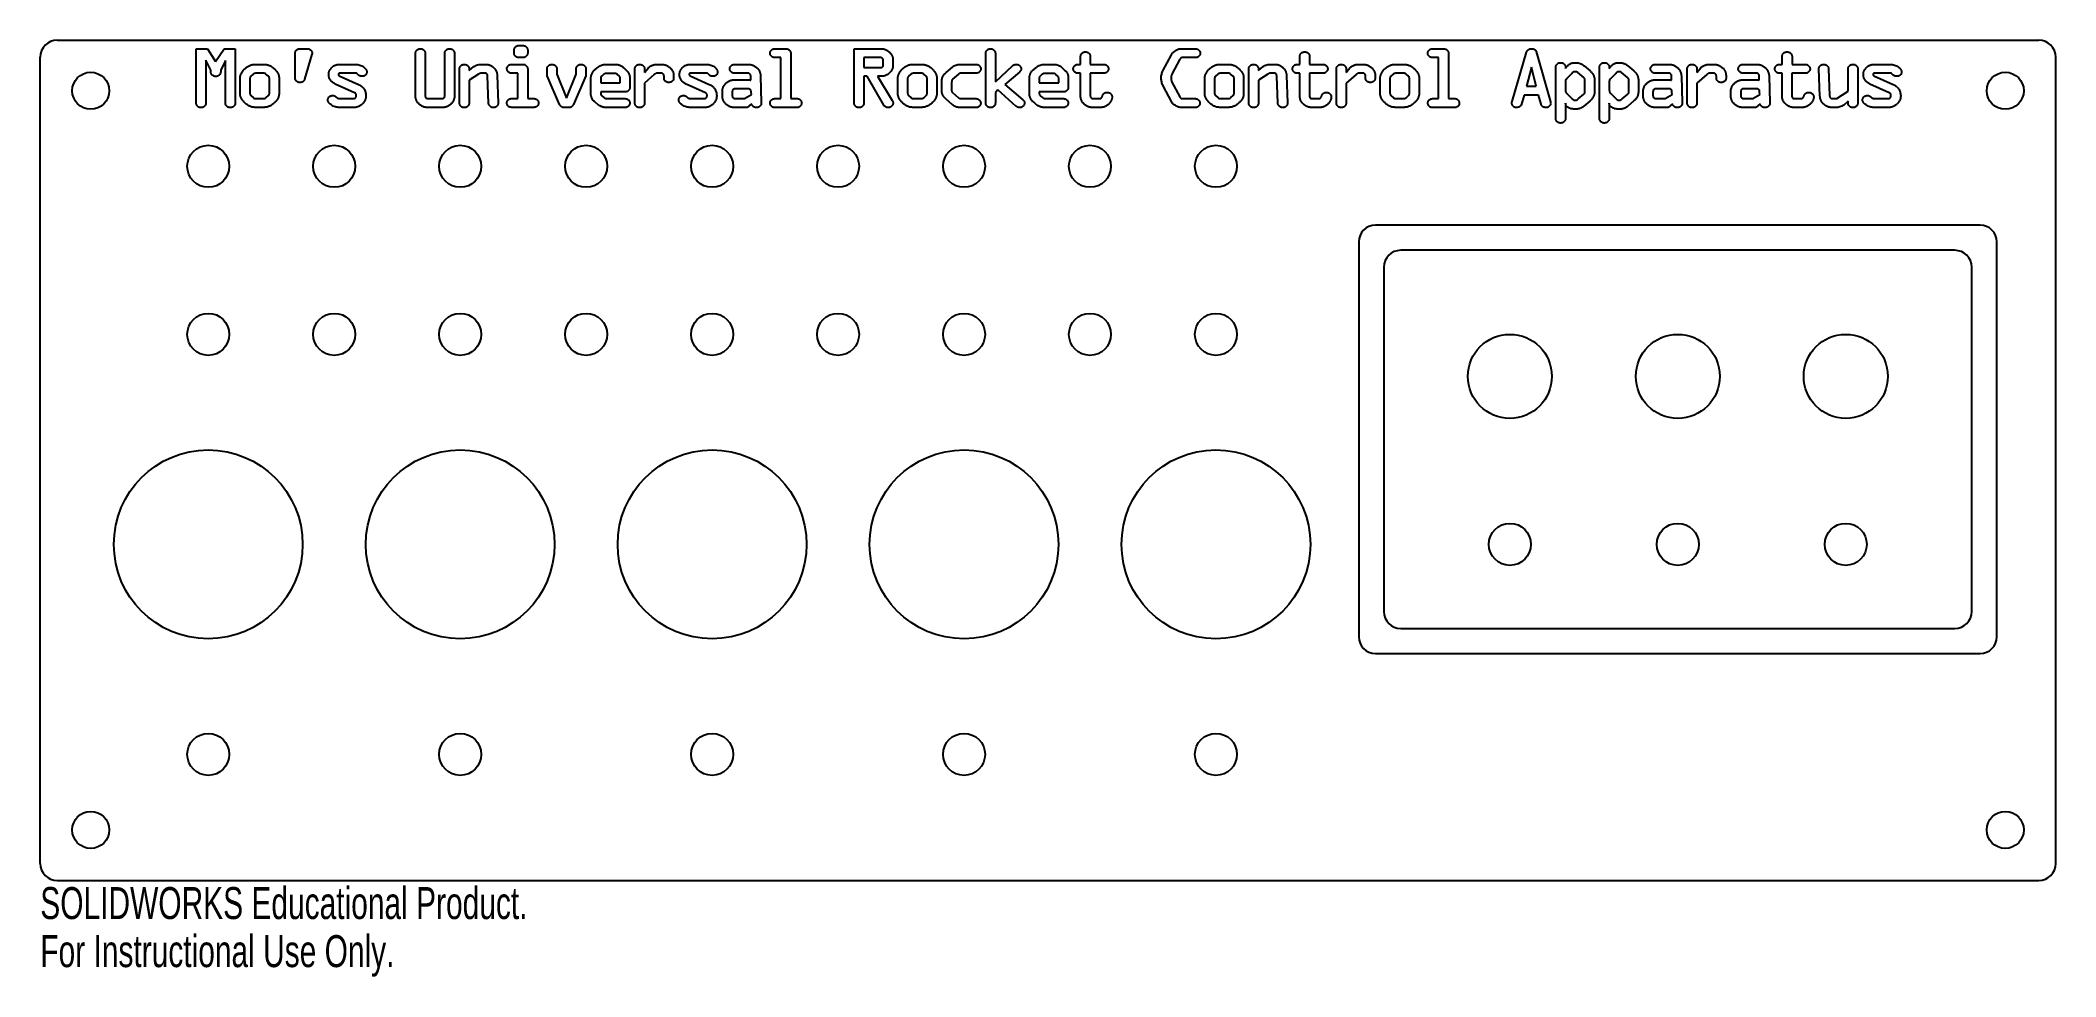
# Model space of a CAD drawing. Header units: inches. Extents: x 0 to 12, y -0.6 to 5.
import ezdxf

# ---------------------------------------------------------------- set-up
doc = ezdxf.new("R2010")
doc.units = ezdxf.units.IN
doc.header["$MEASUREMENT"] = 0
doc.styles.add('SLDTEXTSTYLE0', font='TXT', dxfattribs={"width": 0.7})

msp = doc.modelspace()

# ---------------------------------------------------------------- texts
at = {"color": 7, "linetype": 'Continuous', "char_height": 0.1903, "attachment_point": 1, "style": 'SLDTEXTSTYLE0'}
for s, insert in [('SOLIDWORKS Educational Product.', (0, -0.04)), ('For Instructional Use Only.', (0, -0.326))]:
    msp.add_mtext(s, dxfattribs=dict(at, insert=insert))

# ---------------------------------------------------------------- linework, layer by layer
at = {"color": 7, "linetype": 'Continuous', "lineweight": 25}
for p, q in [((0.1, 5), (11.9, 5)), ((0.928, 4.626), (0.928, 4.95)), ((0.928, 4.95), (0.996, 4.95)), ((0.996, 4.95), (1.044, 4.873)), ((1.044, 4.873), (1.094, 4.95)), ((1.094, 4.95), (1.161, 4.95)), ((1.161, 4.95), (1.161, 4.626)), ((1.517, 4.777), (1.517, 4.921)), ((1.547, 4.95), (1.589, 4.95)), ((2.234, 4.669), (2.234, 4.923)), ((2.292, 4.924), (2.292, 4.669)), ((2.408, 4.669), (2.408, 4.923)), ((2.466, 4.923), (2.466, 4.67)), ((2.821, 4.924), (2.821, 4.943)), ((2.85, 4.969), (2.873, 4.969)), ((2.902, 4.943), (2.902, 4.924)), ((4.374, 4.95), (4.439, 4.95)), ((4.468, 4.924), (4.468, 4.653)), ((4.846, 4.626), (4.846, 4.95)), ((4.846, 4.95), (5.005, 4.95)), ((5.629, 4.626), (5.629, 4.923)), ((5.687, 4.923), (5.687, 4.752)), ((6.793, 4.95), (6.878, 4.95)), ((8.29, 4.95), (8.355, 4.95)), ((8.384, 4.924), (8.384, 4.653)), ((8.763, 4.636), (8.85, 4.93)), ((8.906, 4.933), (8.992, 4.634)), ((0, 0.1), (0, 4.9)), ((1.016, 4.822), (0.986, 4.881)), ((0.986, 4.881), (0.986, 4.626)), ((1.016, 4.811), (1.016, 4.822)), ((1.102, 4.88), (1.074, 4.823)), ((1.074, 4.823), (1.074, 4.811)), ((1.102, 4.626), (1.102, 4.88)), ((1.28, 4.857), (1.331, 4.857)), ((1.33, 4.805), (1.286, 4.805)), ((1.617, 4.917), (1.574, 4.769)), ((1.78, 4.857), (1.878, 4.857)), ((1.88, 4.804), (1.782, 4.804)), ((2.496, 4.626), (2.496, 4.83)), ((2.553, 4.821), (2.581, 4.844)), ((2.553, 4.83), (2.553, 4.821)), ((2.647, 4.805), (2.626, 4.805)), ((2.63, 4.857), (2.65, 4.857)), ((2.807, 4.857), (2.873, 4.857)), ((2.843, 4.804), (2.807, 4.804)), ((2.843, 4.653), (2.843, 4.804)), ((2.873, 4.897), (2.85, 4.897)), ((2.902, 4.83), (2.902, 4.653)), ((3.017, 4.788), (3.017, 4.83)), ((3.075, 4.83), (3.075, 4.798)), ((3.191, 4.798), (3.191, 4.83)), ((3.249, 4.83), (3.249, 4.789)), ((3.304, 4.827), (3.322, 4.841)), ((3.366, 4.857), (3.426, 4.857)), ((3.423, 4.803), (3.369, 4.803)), ((3.474, 4.837), (3.49, 4.821)), ((3.54, 4.626), (3.54, 4.83)), ((3.598, 4.809), (3.621, 4.837)), ((3.598, 4.83), (3.598, 4.809)), ((3.668, 4.857), (3.699, 4.857)), ((3.699, 4.804), (3.672, 4.804)), ((3.869, 4.857), (3.967, 4.857)), ((3.968, 4.804), (3.871, 4.804)), ((4.134, 4.857), (4.216, 4.857)), ((4.216, 4.804), (4.134, 4.804)), ((4.41, 4.897), (4.374, 4.897)), ((4.41, 4.653), (4.41, 4.897)), ((5.005, 4.897), (4.904, 4.897)), ((4.904, 4.897), (4.904, 4.838)), ((4.904, 4.838), (5.005, 4.838)), ((5.019, 4.855), (5.019, 4.88)), ((5.077, 4.88), (5.077, 4.856)), ((5.197, 4.857), (5.247, 4.857)), ((5.247, 4.805), (5.202, 4.805)), ((5.393, 4.808), (5.431, 4.841)), ((5.475, 4.857), (5.571, 4.857)), ((5.571, 4.804), (5.479, 4.804)), ((5.687, 4.752), (5.79, 4.85)), ((5.831, 4.811), (5.743, 4.738)), ((5.915, 4.827), (5.933, 4.841)), ((5.977, 4.857), (6.037, 4.857)), ((6.034, 4.803), (5.98, 4.803)), ((6.085, 4.837), (6.101, 4.821)), ((6.179, 4.857), (6.194, 4.857)), ((6.194, 4.804), (6.179, 4.804)), ((6.194, 4.857), (6.194, 4.905)), ((6.194, 4.669), (6.194, 4.804)), ((6.252, 4.905), (6.252, 4.857)), ((6.252, 4.857), (6.331, 4.857)), ((6.331, 4.804), (6.252, 4.804)), ((6.252, 4.804), (6.252, 4.669)), ((6.684, 4.819), (6.735, 4.914)), ((6.785, 4.887), (6.738, 4.798)), ((6.878, 4.897), (6.796, 4.897)), ((7.024, 4.857), (7.074, 4.857)), ((7.074, 4.805), (7.03, 4.805)), ((7.195, 4.626), (7.195, 4.83)), ((7.253, 4.821), (7.281, 4.844)), ((7.253, 4.83), (7.253, 4.821)), ((7.346, 4.805), (7.325, 4.805)), ((7.329, 4.857), (7.349, 4.857)), ((7.485, 4.857), (7.5, 4.857)), ((7.499, 4.804), (7.485, 4.804)), ((7.499, 4.669), (7.499, 4.804)), ((7.5, 4.857), (7.5, 4.905)), ((7.637, 4.804), (7.557, 4.804)), ((7.557, 4.804), (7.557, 4.669)), ((7.558, 4.905), (7.558, 4.857)), ((7.558, 4.857), (7.637, 4.857)), ((7.717, 4.626), (7.717, 4.83)), ((7.775, 4.809), (7.798, 4.837)), ((7.775, 4.83), (7.775, 4.809)), ((7.845, 4.857), (7.877, 4.857)), ((7.877, 4.804), (7.849, 4.804)), ((8.069, 4.857), (8.119, 4.857)), ((8.119, 4.805), (8.074, 4.805)), ((8.326, 4.897), (8.29, 4.897)), ((8.326, 4.653), (8.326, 4.897)), ((8.878, 4.841), (8.849, 4.727)), ((8.907, 4.727), (8.878, 4.841)), ((9.023, 4.534), (9.023, 4.841)), ((9.081, 4.841), (9.081, 4.832)), ((9.119, 4.803), (9.087, 4.771)), ((9.145, 4.813), (9.133, 4.813)), ((9.135, 4.867), (9.145, 4.867)), ((9.19, 4.778), (9.154, 4.809)), ((9.192, 4.849), (9.228, 4.818)), ((9.284, 4.534), (9.284, 4.841)), ((9.342, 4.841), (9.342, 4.832)), ((9.381, 4.803), (9.349, 4.771)), ((9.406, 4.813), (9.394, 4.813)), ((9.397, 4.867), (9.406, 4.867)), ((9.451, 4.778), (9.415, 4.809)), ((9.453, 4.849), (9.489, 4.818)), ((9.617, 4.857), (9.699, 4.857)), ((9.699, 4.804), (9.617, 4.804)), ((9.806, 4.626), (9.806, 4.83)), ((9.864, 4.809), (9.887, 4.837)), ((9.864, 4.83), (9.864, 4.809)), ((9.934, 4.857), (9.966, 4.857)), ((9.966, 4.804), (9.938, 4.804)), ((10.139, 4.857), (10.221, 4.857)), ((10.221, 4.804), (10.139, 4.804)), ((10.357, 4.857), (10.372, 4.857)), ((10.371, 4.804), (10.357, 4.804)), ((10.371, 4.669), (10.371, 4.804)), ((10.372, 4.857), (10.372, 4.905)), ((10.509, 4.804), (10.429, 4.804)), ((10.429, 4.804), (10.429, 4.669)), ((10.43, 4.905), (10.43, 4.857)), ((10.43, 4.857), (10.509, 4.857)), ((10.596, 4.668), (10.59, 4.83)), ((10.648, 4.831), (10.654, 4.672)), ((10.764, 4.697), (10.764, 4.83)), ((10.822, 4.83), (10.822, 4.626)), ((10.918, 4.857), (11.016, 4.857)), ((11.018, 4.804), (10.92, 4.804)), ((12, 0.1), (12, 4.9)), ((1.19, 4.684), (1.19, 4.774)), ((1.248, 4.773), (1.248, 4.686)), ((1.268, 4.799), (1.253, 4.786)), ((1.359, 4.787), (1.343, 4.799)), ((1.364, 4.685), (1.364, 4.772)), ((1.422, 4.774), (1.422, 4.684)), ((1.871, 4.688), (1.756, 4.74)), ((1.78, 4.789), (1.895, 4.738)), ((2.609, 4.798), (2.553, 4.762)), ((2.553, 4.762), (2.553, 4.626)), ((2.669, 4.626), (2.663, 4.787)), ((2.721, 4.79), (2.727, 4.627)), ((3.092, 4.618), (3.017, 4.788)), ((3.075, 4.798), (3.133, 4.655)), ((3.133, 4.655), (3.191, 4.798)), ((3.249, 4.789), (3.174, 4.618)), ((3.278, 4.68), (3.278, 4.778)), ((3.337, 4.774), (3.337, 4.746)), ((3.337, 4.746), (3.453, 4.746)), ((3.481, 4.693), (3.337, 4.693)), ((3.337, 4.693), (3.337, 4.685)), ((3.356, 4.798), (3.343, 4.787)), ((3.448, 4.786), (3.436, 4.797)), ((3.453, 4.746), (3.453, 4.771)), ((3.51, 4.771), (3.51, 4.719)), ((3.656, 4.796), (3.598, 4.745)), ((3.598, 4.745), (3.598, 4.626)), ((3.714, 4.775), (3.714, 4.787)), ((3.771, 4.787), (3.771, 4.776)), ((3.96, 4.688), (3.845, 4.74)), ((3.869, 4.789), (3.983, 4.738)), ((4.061, 4.67), (4.061, 4.695)), ((4.12, 4.694), (4.12, 4.67)), ((4.134, 4.765), (4.218, 4.765)), ((4.218, 4.711), (4.134, 4.711)), ((4.23, 4.762), (4.23, 4.787)), ((4.234, 4.678), (4.232, 4.694)), ((4.288, 4.788), (4.293, 4.627)), ((4.923, 4.786), (4.904, 4.786)), ((4.904, 4.786), (4.904, 4.626)), ((5.022, 4.614), (4.923, 4.786)), ((5.005, 4.786), (4.985, 4.786)), ((4.985, 4.786), (5.072, 4.642)), ((5.106, 4.684), (5.106, 4.774)), ((5.164, 4.773), (5.164, 4.686)), ((5.184, 4.799), (5.17, 4.786)), ((5.275, 4.787), (5.26, 4.799)), ((5.28, 4.685), (5.28, 4.772)), ((5.338, 4.774), (5.338, 4.684)), ((5.368, 4.701), (5.368, 4.757)), ((5.426, 4.753), (5.426, 4.701)), ((5.431, 4.69), (5.468, 4.658)), ((5.467, 4.798), (5.432, 4.769)), ((5.702, 4.705), (5.687, 4.69)), ((5.687, 4.69), (5.687, 4.626)), ((5.811, 4.607), (5.702, 4.705)), ((5.743, 4.738), (5.851, 4.645)), ((5.889, 4.68), (5.889, 4.778)), ((5.948, 4.774), (5.948, 4.746)), ((5.948, 4.746), (6.064, 4.746)), ((6.092, 4.693), (5.948, 4.693)), ((5.948, 4.693), (5.948, 4.685)), ((5.966, 4.798), (5.954, 4.787)), ((6.059, 4.786), (6.046, 4.797)), ((6.064, 4.746), (6.064, 4.771)), ((6.121, 4.771), (6.121, 4.719)), ((6.737, 4.631), (6.685, 4.73)), ((6.736, 4.754), (6.784, 4.664)), ((6.934, 4.684), (6.934, 4.774)), ((6.992, 4.773), (6.992, 4.686)), ((7.012, 4.799), (6.997, 4.786)), ((7.103, 4.787), (7.087, 4.799)), ((7.108, 4.685), (7.108, 4.772)), ((7.165, 4.774), (7.165, 4.684)), ((7.308, 4.798), (7.253, 4.762)), ((7.253, 4.762), (7.253, 4.626)), ((7.369, 4.626), (7.362, 4.787)), ((7.421, 4.79), (7.427, 4.627)), ((7.834, 4.796), (7.775, 4.745)), ((7.775, 4.745), (7.775, 4.626)), ((7.891, 4.775), (7.891, 4.787)), ((7.949, 4.787), (7.949, 4.776)), ((7.978, 4.684), (7.978, 4.774)), ((8.036, 4.773), (8.036, 4.686)), ((8.056, 4.799), (8.042, 4.786)), ((8.147, 4.787), (8.132, 4.799)), ((8.152, 4.685), (8.152, 4.772)), ((8.21, 4.774), (8.21, 4.684)), ((8.849, 4.727), (8.907, 4.727)), ((9.081, 4.756), (9.081, 4.701)), ((9.088, 4.685), (9.119, 4.654)), ((9.157, 4.651), (9.191, 4.68)), ((9.197, 4.694), (9.197, 4.764)), ((9.254, 4.762), (9.254, 4.695)), ((9.342, 4.756), (9.342, 4.701)), ((9.35, 4.685), (9.381, 4.654)), ((9.418, 4.651), (9.452, 4.68)), ((9.458, 4.694), (9.458, 4.764)), ((9.515, 4.762), (9.515, 4.695)), ((9.544, 4.67), (9.544, 4.695)), ((9.602, 4.694), (9.602, 4.67)), ((9.616, 4.765), (9.701, 4.765)), ((9.701, 4.711), (9.616, 4.711)), ((9.713, 4.762), (9.713, 4.787)), ((9.716, 4.678), (9.715, 4.694)), ((9.771, 4.788), (9.776, 4.627)), ((9.922, 4.796), (9.864, 4.745)), ((9.864, 4.745), (9.864, 4.626)), ((9.98, 4.775), (9.98, 4.787)), ((10.037, 4.787), (10.037, 4.776)), ((10.066, 4.67), (10.066, 4.695)), ((10.125, 4.694), (10.125, 4.67)), ((10.139, 4.765), (10.223, 4.765)), ((10.223, 4.711), (10.139, 4.711)), ((10.235, 4.762), (10.235, 4.787)), ((10.239, 4.678), (10.237, 4.694)), ((10.293, 4.788), (10.298, 4.627)), ((10.696, 4.653), (10.764, 4.697)), ((11.009, 4.688), (10.894, 4.74)), ((10.918, 4.789), (11.033, 4.738)), ((1.254, 4.671), (1.27, 4.657)), ((1.28, 4.653), (1.33, 4.653)), ((1.331, 4.601), (1.28, 4.601)), ((1.345, 4.66), (1.359, 4.672)), ((1.868, 4.6), (1.781, 4.6)), ((1.786, 4.653), (1.867, 4.653)), ((2.306, 4.653), (2.394, 4.653)), ((2.394, 4.6), (2.306, 4.6)), ((2.807, 4.653), (2.843, 4.653)), ((2.938, 4.601), (2.807, 4.601)), ((2.902, 4.653), (2.937, 4.653)), ((3.148, 4.6), (3.121, 4.6)), ((3.321, 4.616), (3.302, 4.633)), ((3.344, 4.67), (3.356, 4.66)), ((3.481, 4.6), (3.368, 4.6)), ((3.371, 4.653), (3.481, 4.653)), ((3.956, 4.6), (3.869, 4.6)), ((3.875, 4.653), (3.955, 4.653)), ((4.134, 4.654), (4.192, 4.654)), ((4.209, 4.6), (4.134, 4.6)), ((4.192, 4.654), (4.234, 4.678)), ((4.235, 4.621), (4.209, 4.6)), ((4.374, 4.653), (4.41, 4.653)), ((4.504, 4.6), (4.374, 4.6)), ((4.468, 4.653), (4.504, 4.653)), ((5.17, 4.671), (5.186, 4.657)), ((5.197, 4.653), (5.247, 4.653)), ((5.247, 4.601), (5.197, 4.601)), ((5.262, 4.66), (5.275, 4.672)), ((5.432, 4.616), (5.391, 4.652)), ((5.571, 4.6), (5.479, 4.6)), ((5.483, 4.653), (5.571, 4.653)), ((5.932, 4.616), (5.913, 4.633)), ((5.954, 4.67), (5.967, 4.66)), ((6.092, 4.6), (5.979, 4.6)), ((5.982, 4.653), (6.092, 4.653)), ((6.266, 4.653), (6.308, 4.653)), ((6.309, 4.6), (6.266, 4.6)), ((6.876, 4.6), (6.796, 4.6)), ((6.798, 4.653), (6.876, 4.653)), ((6.998, 4.671), (7.014, 4.657)), ((7.024, 4.653), (7.074, 4.653)), ((7.075, 4.601), (7.024, 4.601)), ((7.089, 4.66), (7.102, 4.672)), ((7.572, 4.653), (7.614, 4.653)), ((7.615, 4.6), (7.572, 4.6)), ((8.042, 4.671), (8.058, 4.657)), ((8.069, 4.653), (8.119, 4.653)), ((8.119, 4.601), (8.069, 4.601)), ((8.134, 4.66), (8.147, 4.672)), ((8.291, 4.653), (8.326, 4.653)), ((8.421, 4.6), (8.291, 4.6)), ((8.384, 4.653), (8.421, 4.653)), ((8.835, 4.674), (8.817, 4.615)), ((8.92, 4.674), (8.835, 4.674)), ((8.937, 4.619), (8.92, 4.674)), ((9.085, 4.609), (9.081, 4.625)), ((9.081, 4.625), (9.081, 4.534)), ((9.142, 4.59), (9.133, 4.59)), ((9.134, 4.644), (9.145, 4.644)), ((9.226, 4.638), (9.191, 4.608)), ((9.346, 4.609), (9.342, 4.625)), ((9.342, 4.625), (9.342, 4.534)), ((9.403, 4.59), (9.394, 4.59)), ((9.396, 4.644), (9.406, 4.644)), ((9.487, 4.638), (9.452, 4.608)), ((9.616, 4.654), (9.674, 4.654)), ((9.692, 4.6), (9.616, 4.6)), ((9.674, 4.654), (9.716, 4.678)), ((9.718, 4.621), (9.692, 4.6)), ((10.139, 4.654), (10.197, 4.654)), ((10.214, 4.6), (10.139, 4.6)), ((10.197, 4.654), (10.239, 4.678)), ((10.24, 4.621), (10.214, 4.6)), ((10.444, 4.653), (10.486, 4.653)), ((10.487, 4.6), (10.444, 4.6)), ((10.689, 4.6), (10.669, 4.6)), ((10.673, 4.653), (10.696, 4.653)), ((10.764, 4.638), (10.738, 4.615)), ((10.764, 4.626), (10.764, 4.638)), ((11.006, 4.6), (10.919, 4.6)), ((10.924, 4.653), (11.005, 4.653)), ((11.55, 3.9), (7.95, 3.9)), ((7.85, 3.8), (7.85, 1.45)), ((11.4, 3.75), (8.1, 3.75)), ((11.65, 1.45), (11.65, 3.8)), ((8, 3.65), (8, 1.6)), ((11.5, 1.6), (11.5, 3.65)), ((8.1, 1.5), (11.4, 1.5)), ((7.95, 1.35), (11.55, 1.35)), ((0.1, 0), (11.9, 0))]:
    msp.add_line(p, q, dxfattribs=at)
for centre, radius in [((0.3, 4.7), 0.11), ((11.7, 4.7), 0.11), ((1, 4.25), 0.125), ((1.75, 4.25), 0.125), ((2.5, 4.25), 0.125), ((3.25, 4.25), 0.125), ((4, 4.25), 0.125), ((4.75, 4.25), 0.125), ((5.5, 4.25), 0.125), ((6.25, 4.25), 0.125), ((7, 4.25), 0.125), ((1, 3.25), 0.125), ((1.75, 3.25), 0.125), ((2.5, 3.25), 0.125), ((3.25, 3.25), 0.125), ((4, 3.25), 0.125), ((4.75, 3.25), 0.125), ((5.5, 3.25), 0.125), ((6.25, 3.25), 0.125), ((7, 3.25), 0.125), ((8.75, 3), 0.25), ((9.75, 3), 0.25), ((10.75, 3), 0.25), ((1, 2), 0.562), ((2.5, 2), 0.562), ((4, 2), 0.562), ((5.5, 2), 0.562), ((7, 2), 0.562), ((8.75, 2), 0.125), ((9.75, 2), 0.125), ((10.75, 2), 0.125), ((1, 0.75), 0.125), ((2.5, 0.75), 0.125), ((4, 0.75), 0.125), ((5.5, 0.75), 0.125), ((7, 0.75), 0.125), ((0.3, 0.3), 0.11), ((11.7, 0.3), 0.11)]:
    msp.add_circle(centre, radius, dxfattribs=at)
for centre, start, end in [((0.1, 4.9), 90, 180), ((11.9, 4.9), 0, 90), ((7.95, 3.8), 90, 180), ((11.55, 3.8), 0, 90), ((8.1, 3.65), 90, 180), ((11.4, 3.65), 0, 90), ((8.1, 1.6), 180, 270), ((11.4, 1.6), 270, 0), ((7.95, 1.45), 180, 270), ((11.55, 1.45), 270, 0), ((0.1, 0.1), 180, 270), ((11.9, 0.1), 270, 0)]:
    msp.add_arc(centre, 0.1, start, end, dxfattribs=at)
for points, knots in [([(1.517, 4.921), (1.517, 4.923), (1.517, 4.927), (1.519, 4.932), (1.521, 4.937), (1.524, 4.941), (1.529, 4.945), (1.534, 4.948), (1.54, 4.95), (1.544, 4.95), (1.547, 4.95)], [0, 0, 0, 0, 0.117996, 0.233323, 0.349598, 0.470498, 0.59359, 0.719545, 0.85216, 1, 1, 1, 1]), ([(1.589, 4.95), (1.591, 4.95), (1.595, 4.95), (1.601, 4.948), (1.606, 4.945), (1.61, 4.942), (1.614, 4.937), (1.617, 4.933), (1.618, 4.928), (1.618, 4.925), (1.618, 4.923)], [0, 0, 0, 0, 0.1384632, 0.2705837, 0.3987165, 0.5304698, 0.659732, 0.7761828, 0.8896836, 1, 1, 1, 1]), ([(1.618, 4.923), (1.618, 4.922), (1.618, 4.92), (1.618, 4.918), (1.617, 4.917)], [0, 0, 0, 0, 0.505765, 1, 1, 1, 1]), ([(2.234, 4.923), (2.234, 4.925), (2.234, 4.928), (2.236, 4.933), (2.239, 4.938), (2.242, 4.942), (2.247, 4.945), (2.252, 4.948), (2.257, 4.95), (2.261, 4.95), (2.263, 4.95)], [0, 0, 0, 0, 0.115466, 0.230526, 0.348385, 0.476382, 0.606865, 0.734862, 0.863443, 1, 1, 1, 1]), ([(2.263, 4.95), (2.265, 4.95), (2.269, 4.95), (2.274, 4.948), (2.279, 4.946), (2.284, 4.942), (2.287, 4.938), (2.29, 4.933), (2.292, 4.929), (2.292, 4.925), (2.292, 4.924)], [0, 0, 0, 0, 0.139414, 0.268536, 0.397549, 0.526561, 0.654004, 0.772798, 0.885388, 1, 1, 1, 1]), ([(2.408, 4.923), (2.408, 4.925), (2.409, 4.928), (2.41, 4.933), (2.413, 4.938), (2.416, 4.942), (2.42, 4.946), (2.425, 4.948), (2.431, 4.95), (2.435, 4.95), (2.437, 4.95)], [0, 0, 0, 0, 0.116817, 0.232635, 0.350086, 0.475163, 0.603842, 0.73058, 0.860409, 1, 1, 1, 1]), ([(2.437, 4.95), (2.439, 4.95), (2.443, 4.95), (2.449, 4.948), (2.454, 4.946), (2.458, 4.942), (2.461, 4.938), (2.464, 4.933), (2.466, 4.928), (2.466, 4.925), (2.466, 4.923)], [0, 0, 0, 0, 0.137946, 0.267876, 0.394714, 0.523493, 0.649791, 0.768868, 0.883092, 1, 1, 1, 1]), ([(2.821, 4.943), (2.821, 4.944), (2.822, 4.948), (2.823, 4.952), (2.826, 4.957), (2.829, 4.961), (2.833, 4.965), (2.839, 4.967), (2.844, 4.969), (2.848, 4.969), (2.85, 4.969)], [0, 0, 0, 0, 0.115841, 0.230744, 0.34745, 0.472003, 0.600416, 0.727205, 0.859614, 1, 1, 1, 1]), ([(2.85, 4.897), (2.848, 4.897), (2.844, 4.897), (2.838, 4.899), (2.833, 4.902), (2.828, 4.906), (2.825, 4.91), (2.823, 4.914), (2.821, 4.919), (2.821, 4.922), (2.821, 4.924)], [0, 0, 0, 0, 0.144354, 0.27752, 0.407765, 0.538722, 0.666276, 0.783044, 0.893099, 1, 1, 1, 1]), ([(2.873, 4.969), (2.875, 4.969), (2.879, 4.969), (2.884, 4.967), (2.889, 4.965), (2.894, 4.961), (2.897, 4.957), (2.9, 4.952), (2.901, 4.948), (2.901, 4.944), (2.902, 4.943)], [0, 0, 0, 0, 0.141004, 0.271675, 0.398118, 0.526963, 0.653081, 0.770179, 0.883769, 1, 1, 1, 1]), ([(2.902, 4.924), (2.902, 4.922), (2.901, 4.919), (2.9, 4.914), (2.897, 4.91), (2.894, 4.905), (2.889, 4.902), (2.884, 4.899), (2.879, 4.897), (2.875, 4.897), (2.873, 4.897)], [0, 0, 0, 0, 0.114919, 0.229608, 0.346227, 0.473812, 0.601178, 0.728762, 0.858622, 1, 1, 1, 1]), ([(4.345, 4.924), (4.345, 4.925), (4.345, 4.929), (4.347, 4.934), (4.349, 4.938), (4.353, 4.942), (4.357, 4.946), (4.362, 4.948), (4.368, 4.95), (4.372, 4.95), (4.374, 4.95)], [0, 0, 0, 0, 0.116039, 0.231138, 0.348044, 0.472809, 0.601442, 0.728448, 0.859374, 1, 1, 1, 1]), ([(4.374, 4.897), (4.372, 4.897), (4.368, 4.897), (4.362, 4.899), (4.357, 4.901), (4.353, 4.905), (4.349, 4.909), (4.347, 4.914), (4.345, 4.918), (4.345, 4.922), (4.345, 4.924)], [0, 0, 0, 0, 0.142146, 0.272843, 0.399625, 0.526915, 0.651462, 0.768832, 0.882576, 1, 1, 1, 1]), ([(4.439, 4.95), (4.441, 4.95), (4.445, 4.95), (4.451, 4.948), (4.456, 4.946), (4.46, 4.942), (4.464, 4.938), (4.466, 4.933), (4.468, 4.929), (4.468, 4.925), (4.468, 4.924)], [0, 0, 0, 0, 0.139528, 0.268757, 0.397876, 0.526994, 0.653379, 0.773162, 0.885294, 1, 1, 1, 1]), ([(5.005, 4.95), (5.008, 4.95), (5.013, 4.95), (5.02, 4.949), (5.027, 4.947), (5.033, 4.945), (5.04, 4.942), (5.046, 4.938), (5.051, 4.934), (5.056, 4.929), (5.061, 4.924), (5.066, 4.918), (5.069, 4.912), (5.072, 4.906), (5.075, 4.9), (5.076, 4.894), (5.077, 4.887), (5.077, 4.882), (5.077, 4.88)], [0, 0, 0, 0, 0.066665, 0.131132, 0.193903, 0.25579, 0.317867, 0.380458, 0.443874, 0.509172, 0.574469, 0.637885, 0.69893, 0.758507, 0.818437, 0.87784, 0.938187, 1, 1, 1, 1]), ([(5.629, 4.923), (5.629, 4.925), (5.629, 4.928), (5.631, 4.933), (5.633, 4.938), (5.637, 4.942), (5.641, 4.946), (5.646, 4.948), (5.652, 4.95), (5.656, 4.95), (5.658, 4.95)], [0, 0, 0, 0, 0.116817, 0.232635, 0.350086, 0.475163, 0.603842, 0.73058, 0.860409, 1, 1, 1, 1]), ([(5.658, 4.95), (5.66, 4.95), (5.664, 4.95), (5.669, 4.948), (5.674, 4.946), (5.678, 4.942), (5.682, 4.938), (5.685, 4.933), (5.686, 4.928), (5.686, 4.925), (5.687, 4.923)], [0, 0, 0, 0, 0.137946, 0.267876, 0.394714, 0.523493, 0.649791, 0.768868, 0.883092, 1, 1, 1, 1]), ([(6.194, 4.905), (6.195, 4.906), (6.195, 4.91), (6.196, 4.915), (6.199, 4.919), (6.202, 4.923), (6.207, 4.927), (6.212, 4.929), (6.217, 4.931), (6.221, 4.931), (6.223, 4.931)], [0, 0, 0, 0, 0.116039, 0.231138, 0.348044, 0.472809, 0.601442, 0.728448, 0.859374, 1, 1, 1, 1]), ([(6.223, 4.931), (6.225, 4.931), (6.229, 4.931), (6.234, 4.929), (6.24, 4.927), (6.244, 4.923), (6.248, 4.919), (6.25, 4.914), (6.252, 4.91), (6.252, 4.906), (6.252, 4.905)], [0, 0, 0, 0, 0.134711, 0.263189, 0.391965, 0.524087, 0.653297, 0.773532, 0.886639, 1, 1, 1, 1]), ([(6.735, 4.914), (6.736, 4.916), (6.739, 4.921), (6.744, 4.927), (6.751, 4.933), (6.759, 4.939), (6.767, 4.944), (6.775, 4.947), (6.784, 4.95), (6.79, 4.95), (6.793, 4.95)], [0, 0, 0, 0, 0.1115639, 0.2284255, 0.355002, 0.4913596, 0.6283662, 0.7576019, 0.8803713, 1, 1, 1, 1]), ([(6.878, 4.95), (6.88, 4.95), (6.883, 4.95), (6.889, 4.948), (6.894, 4.946), (6.898, 4.942), (6.902, 4.938), (6.905, 4.933), (6.906, 4.928), (6.906, 4.925), (6.906, 4.924)], [0, 0, 0, 0, 0.13945, 0.2707974, 0.3990176, 0.5292011, 0.6568761, 0.7750591, 0.8871278, 1, 1, 1, 1]), ([(6.906, 4.924), (6.906, 4.922), (6.906, 4.919), (6.905, 4.914), (6.902, 4.909), (6.899, 4.905), (6.894, 4.901), (6.889, 4.898), (6.884, 4.897), (6.88, 4.897), (6.878, 4.897)], [0, 0, 0, 0, 0.114765, 0.2293, 0.345763, 0.473176, 0.601713, 0.729126, 0.858812, 1, 1, 1, 1]), ([(7.5, 4.905), (7.5, 4.906), (7.5, 4.91), (7.502, 4.915), (7.504, 4.919), (7.508, 4.923), (7.512, 4.927), (7.517, 4.929), (7.523, 4.931), (7.527, 4.931), (7.529, 4.931)], [0, 0, 0, 0, 0.116039, 0.231138, 0.348044, 0.472809, 0.601442, 0.728448, 0.859374, 1, 1, 1, 1]), ([(7.529, 4.931), (7.531, 4.931), (7.534, 4.931), (7.54, 4.929), (7.545, 4.927), (7.549, 4.923), (7.553, 4.919), (7.556, 4.914), (7.557, 4.91), (7.558, 4.906), (7.558, 4.905)], [0, 0, 0, 0, 0.134711, 0.263189, 0.391965, 0.524087, 0.653297, 0.773532, 0.886639, 1, 1, 1, 1]), ([(8.261, 4.924), (8.261, 4.925), (8.261, 4.929), (8.263, 4.934), (8.266, 4.938), (8.269, 4.942), (8.273, 4.946), (8.278, 4.948), (8.284, 4.95), (8.288, 4.95), (8.29, 4.95)], [0, 0, 0, 0, 0.116039, 0.231138, 0.348044, 0.472809, 0.601442, 0.728448, 0.859374, 1, 1, 1, 1]), ([(8.29, 4.897), (8.288, 4.897), (8.284, 4.897), (8.278, 4.899), (8.273, 4.901), (8.269, 4.905), (8.265, 4.909), (8.263, 4.914), (8.261, 4.918), (8.261, 4.922), (8.261, 4.924)], [0, 0, 0, 0, 0.142146, 0.272843, 0.399625, 0.526915, 0.651462, 0.768832, 0.882576, 1, 1, 1, 1]), ([(8.355, 4.95), (8.358, 4.95), (8.361, 4.95), (8.367, 4.948), (8.372, 4.946), (8.376, 4.942), (8.38, 4.938), (8.383, 4.933), (8.384, 4.929), (8.384, 4.925), (8.384, 4.924)], [0, 0, 0, 0, 0.139528, 0.268757, 0.397876, 0.526994, 0.653379, 0.773162, 0.885294, 1, 1, 1, 1]), ([(8.85, 4.93), (8.851, 4.932), (8.852, 4.935), (8.854, 4.939), (8.857, 4.942), (8.861, 4.945), (8.864, 4.947), (8.869, 4.949), (8.874, 4.95), (8.877, 4.95), (8.879, 4.95)], [0, 0, 0, 0, 0.132054, 0.253652, 0.371797, 0.487047, 0.602022, 0.726163, 0.857961, 1, 1, 1, 1]), ([(8.879, 4.95), (8.881, 4.95), (8.884, 4.95), (8.889, 4.949), (8.893, 4.948), (8.897, 4.946), (8.9, 4.943), (8.903, 4.94), (8.905, 4.937), (8.906, 4.934), (8.906, 4.933)], [0, 0, 0, 0, 0.1494219, 0.2875185, 0.4136485, 0.5312241, 0.6453506, 0.7589539, 0.8758733, 1, 1, 1, 1]), ([(10.372, 4.905), (10.372, 4.906), (10.372, 4.91), (10.374, 4.915), (10.376, 4.919), (10.38, 4.923), (10.384, 4.927), (10.389, 4.929), (10.395, 4.931), (10.399, 4.931), (10.401, 4.931)], [0, 0, 0, 0, 0.116039, 0.231138, 0.348044, 0.472809, 0.601442, 0.728448, 0.859374, 1, 1, 1, 1]), ([(10.401, 4.931), (10.403, 4.931), (10.406, 4.931), (10.412, 4.929), (10.417, 4.927), (10.421, 4.923), (10.425, 4.919), (10.428, 4.914), (10.429, 4.91), (10.429, 4.906), (10.43, 4.905)], [0, 0, 0, 0, 0.1347115, 0.2631889, 0.3919648, 0.5240873, 0.653297, 0.7735315, 0.8866387, 1, 1, 1, 1]), ([(1.045, 4.785), (1.043, 4.785), (1.039, 4.785), (1.033, 4.787), (1.028, 4.79), (1.024, 4.793), (1.02, 4.797), (1.018, 4.802), (1.016, 4.807), (1.016, 4.81), (1.016, 4.811)], [0, 0, 0, 0, 0.140962, 0.273777, 0.40176, 0.530566, 0.656871, 0.775476, 0.887337, 1, 1, 1, 1]), ([(1.074, 4.811), (1.073, 4.81), (1.073, 4.807), (1.072, 4.802), (1.069, 4.797), (1.065, 4.793), (1.061, 4.79), (1.056, 4.787), (1.051, 4.785), (1.047, 4.785), (1.045, 4.785)], [0, 0, 0, 0, 0.113002, 0.226901, 0.34522, 0.473043, 0.602237, 0.730605, 0.860389, 1, 1, 1, 1]), ([(1.19, 4.774), (1.19, 4.777), (1.19, 4.782), (1.191, 4.789), (1.194, 4.796), (1.197, 4.803), (1.201, 4.81), (1.205, 4.817), (1.211, 4.824), (1.218, 4.831), (1.225, 4.837), (1.232, 4.842), (1.24, 4.847), (1.247, 4.851), (1.255, 4.854), (1.264, 4.856), (1.272, 4.857), (1.278, 4.857), (1.28, 4.857)], [0, 0, 0, 0, 0.054714, 0.109621, 0.164897, 0.22256, 0.28202, 0.344838, 0.410927, 0.48084, 0.551296, 0.619124, 0.685173, 0.749182, 0.811549, 0.873865, 0.936707, 1, 1, 1, 1]), ([(1.286, 4.805), (1.284, 4.804), (1.281, 4.804), (1.276, 4.803), (1.271, 4.801), (1.269, 4.8), (1.268, 4.799)], [0, 0, 0, 0, 0.277083, 0.5314184, 0.7699384, 1, 1, 1, 1]), ([(1.343, 4.799), (1.342, 4.8), (1.34, 4.802), (1.337, 4.803), (1.334, 4.804), (1.331, 4.804), (1.33, 4.805)], [0, 0, 0, 0, 0.279502, 0.533365, 0.768772, 1, 1, 1, 1]), ([(1.331, 4.857), (1.333, 4.857), (1.339, 4.857), (1.347, 4.856), (1.355, 4.854), (1.362, 4.851), (1.37, 4.848), (1.378, 4.843), (1.385, 4.838), (1.392, 4.832), (1.399, 4.825), (1.405, 4.818), (1.41, 4.811), (1.414, 4.804), (1.418, 4.797), (1.42, 4.79), (1.421, 4.782), (1.422, 4.777), (1.422, 4.774)], [0, 0, 0, 0, 0.060227, 0.119906, 0.180119, 0.241597, 0.304679, 0.369971, 0.438223, 0.509432, 0.580392, 0.647059, 0.710712, 0.771383, 0.830182, 0.887132, 0.943133, 1, 1, 1, 1]), ([(1.717, 4.795), (1.717, 4.797), (1.717, 4.801), (1.718, 4.807), (1.719, 4.813), (1.721, 4.818), (1.724, 4.823), (1.727, 4.828), (1.731, 4.833), (1.735, 4.838), (1.739, 4.843), (1.744, 4.846), (1.749, 4.85), (1.755, 4.852), (1.761, 4.854), (1.767, 4.856), (1.773, 4.857), (1.778, 4.857), (1.78, 4.857)], [0, 0, 0, 0, 0.06072, 0.120305, 0.179515, 0.239059, 0.298242, 0.358613, 0.421144, 0.485892, 0.550497, 0.614454, 0.676727, 0.73872, 0.801494, 0.86548, 0.931415, 1, 1, 1, 1]), ([(1.782, 4.804), (1.781, 4.804), (1.779, 4.804), (1.777, 4.802), (1.776, 4.8), (1.775, 4.798), (1.775, 4.797)], [0, 0, 0, 0, 0.269751, 0.493685, 0.72349, 1, 1, 1, 1]), ([(1.878, 4.857), (1.883, 4.857), (1.891, 4.856), (1.903, 4.853), (1.914, 4.849), (1.923, 4.843), (1.929, 4.838), (1.933, 4.834), (1.937, 4.83), (1.939, 4.826), (1.942, 4.823), (1.943, 4.819), (1.944, 4.815), (1.944, 4.813), (1.944, 4.811)], [0, 0, 0, 0, 0.147554, 0.289028, 0.428863, 0.570612, 0.640273, 0.703999, 0.762737, 0.816968, 0.866531, 0.91291, 0.95704, 1, 1, 1, 1]), ([(1.916, 4.786), (1.914, 4.786), (1.909, 4.786), (1.903, 4.788), (1.897, 4.791), (1.893, 4.795), (1.889, 4.799), (1.886, 4.802), (1.883, 4.804), (1.88, 4.804), (1.88, 4.804)], [0, 0, 0, 0, 0.162417, 0.313799, 0.457847, 0.603926, 0.739226, 0.847839, 0.93433, 1, 1, 1, 1]), ([(1.944, 4.811), (1.944, 4.81), (1.944, 4.806), (1.942, 4.802), (1.94, 4.797), (1.936, 4.793), (1.932, 4.79), (1.927, 4.787), (1.921, 4.786), (1.918, 4.786), (1.916, 4.786)], [0, 0, 0, 0, 0.120491, 0.237033, 0.358465, 0.486938, 0.616561, 0.742404, 0.868835, 1, 1, 1, 1]), ([(2.496, 4.83), (2.496, 4.832), (2.496, 4.835), (2.498, 4.84), (2.5, 4.845), (2.504, 4.849), (2.508, 4.853), (2.513, 4.855), (2.519, 4.857), (2.523, 4.857), (2.525, 4.857)], [0, 0, 0, 0, 0.114892, 0.229555, 0.346146, 0.472591, 0.601271, 0.728825, 0.858655, 1, 1, 1, 1]), ([(2.525, 4.857), (2.527, 4.857), (2.53, 4.857), (2.536, 4.855), (2.541, 4.853), (2.545, 4.849), (2.549, 4.845), (2.552, 4.84), (2.553, 4.835), (2.553, 4.832), (2.553, 4.83)], [0, 0, 0, 0, 0.136673, 0.265362, 0.393466, 0.523844, 0.653078, 0.771037, 0.886194, 1, 1, 1, 1]), ([(2.581, 4.844), (2.585, 4.846), (2.592, 4.85), (2.604, 4.854), (2.617, 4.857), (2.625, 4.857), (2.63, 4.857)], [0, 0, 0, 0, 0.2421649, 0.4867576, 0.7371474, 1, 1, 1, 1]), ([(2.626, 4.805), (2.624, 4.804), (2.622, 4.804), (2.618, 4.803), (2.613, 4.801), (2.61, 4.799), (2.609, 4.798)], [0, 0, 0, 0, 0.194231, 0.42261, 0.691163, 1, 1, 1, 1]), ([(2.663, 4.787), (2.663, 4.788), (2.663, 4.791), (2.662, 4.794), (2.66, 4.798), (2.659, 4.8), (2.656, 4.802), (2.653, 4.804), (2.65, 4.804), (2.648, 4.804), (2.647, 4.805)], [0, 0, 0, 0, 0.15322, 0.289599, 0.412395, 0.523736, 0.633778, 0.747496, 0.86673, 1, 1, 1, 1]), ([(2.65, 4.857), (2.652, 4.857), (2.657, 4.857), (2.664, 4.856), (2.67, 4.855), (2.677, 4.853), (2.683, 4.85), (2.689, 4.846), (2.694, 4.842), (2.7, 4.837), (2.704, 4.832), (2.709, 4.827), (2.712, 4.821), (2.715, 4.816), (2.718, 4.809), (2.719, 4.803), (2.721, 4.796), (2.721, 4.792), (2.721, 4.79)], [0, 0, 0, 0, 0.06611, 0.129891, 0.191907, 0.253445, 0.3154, 0.377156, 0.440651, 0.505057, 0.569857, 0.632084, 0.693745, 0.754413, 0.814684, 0.875169, 0.936596, 1, 1, 1, 1]), ([(2.778, 4.83), (2.778, 4.832), (2.778, 4.835), (2.78, 4.84), (2.783, 4.845), (2.786, 4.849), (2.79, 4.853), (2.795, 4.855), (2.801, 4.857), (2.805, 4.857), (2.807, 4.857)], [0, 0, 0, 0, 0.114892, 0.229555, 0.346146, 0.472591, 0.601271, 0.728825, 0.858655, 1, 1, 1, 1]), ([(2.807, 4.804), (2.805, 4.804), (2.801, 4.804), (2.796, 4.806), (2.791, 4.808), (2.786, 4.812), (2.783, 4.816), (2.78, 4.821), (2.779, 4.826), (2.778, 4.829), (2.778, 4.83)], [0, 0, 0, 0, 0.141203, 0.272532, 0.400734, 0.529761, 0.656283, 0.775091, 0.887144, 1, 1, 1, 1]), ([(2.873, 4.857), (2.875, 4.857), (2.879, 4.857), (2.884, 4.856), (2.889, 4.853), (2.894, 4.849), (2.897, 4.845), (2.9, 4.84), (2.901, 4.835), (2.902, 4.832), (2.902, 4.83)], [0, 0, 0, 0, 0.13971, 0.271346, 0.397456, 0.527384, 0.65369, 0.771926, 0.885011, 1, 1, 1, 1]), ([(3.017, 4.83), (3.017, 4.832), (3.018, 4.835), (3.019, 4.84), (3.022, 4.845), (3.025, 4.849), (3.03, 4.853), (3.035, 4.855), (3.04, 4.857), (3.044, 4.857), (3.046, 4.857)], [0, 0, 0, 0, 0.115984, 0.231028, 0.347877, 0.472583, 0.601154, 0.728902, 0.859296, 1, 1, 1, 1]), ([(3.046, 4.857), (3.048, 4.857), (3.052, 4.857), (3.058, 4.855), (3.063, 4.853), (3.067, 4.849), (3.071, 4.845), (3.073, 4.84), (3.075, 4.835), (3.075, 4.832), (3.075, 4.83)], [0, 0, 0, 0, 0.140565, 0.270831, 0.398453, 0.526897, 0.652622, 0.770893, 0.88413, 1, 1, 1, 1]), ([(3.191, 4.83), (3.191, 4.832), (3.191, 4.835), (3.193, 4.84), (3.195, 4.845), (3.199, 4.849), (3.203, 4.853), (3.209, 4.855), (3.214, 4.857), (3.218, 4.857), (3.22, 4.857)], [0, 0, 0, 0, 0.114936, 0.227795, 0.345113, 0.470972, 0.599744, 0.727902, 0.858817, 1, 1, 1, 1]), ([(3.22, 4.857), (3.222, 4.857), (3.226, 4.857), (3.232, 4.855), (3.237, 4.852), (3.241, 4.849), (3.245, 4.845), (3.247, 4.84), (3.249, 4.835), (3.249, 4.832), (3.249, 4.83)], [0, 0, 0, 0, 0.140786, 0.271257, 0.397505, 0.526152, 0.652075, 0.770532, 0.883948, 1, 1, 1, 1]), ([(3.278, 4.778), (3.279, 4.78), (3.279, 4.784), (3.28, 4.789), (3.282, 4.796), (3.285, 4.803), (3.289, 4.81), (3.293, 4.816), (3.298, 4.822), (3.302, 4.826), (3.304, 4.827)], [0, 0, 0, 0, 0.0862057, 0.1893364, 0.3086576, 0.4460286, 0.5904262, 0.7287061, 0.864931, 1, 1, 1, 1]), ([(3.322, 4.841), (3.325, 4.844), (3.332, 4.848), (3.342, 4.853), (3.354, 4.856), (3.362, 4.857), (3.366, 4.857)], [0, 0, 0, 0, 0.252906, 0.499899, 0.745126, 1, 1, 1, 1]), ([(3.369, 4.803), (3.368, 4.803), (3.366, 4.803), (3.362, 4.802), (3.359, 4.8), (3.357, 4.799), (3.356, 4.798)], [0, 0, 0, 0, 0.224113, 0.458228, 0.715262, 1, 1, 1, 1]), ([(3.436, 4.797), (3.434, 4.798), (3.432, 4.8), (3.429, 4.802), (3.426, 4.803), (3.424, 4.803), (3.423, 4.803)], [0, 0, 0, 0, 0.336546, 0.608639, 0.831727, 1, 1, 1, 1]), ([(3.426, 4.857), (3.429, 4.857), (3.433, 4.857), (3.439, 4.856), (3.445, 4.854), (3.452, 4.852), (3.458, 4.849), (3.463, 4.846), (3.469, 4.841), (3.473, 4.838), (3.474, 4.837)], [0, 0, 0, 0, 0.121557, 0.241348, 0.362301, 0.482588, 0.606072, 0.732499, 0.86375, 1, 1, 1, 1]), ([(3.49, 4.821), (3.492, 4.82), (3.495, 4.817), (3.499, 4.811), (3.503, 4.806), (3.505, 4.8), (3.508, 4.793), (3.509, 4.786), (3.51, 4.779), (3.51, 4.774), (3.51, 4.771)], [0, 0, 0, 0, 0.118867, 0.235595, 0.35473, 0.474074, 0.597082, 0.725163, 0.858189, 1, 1, 1, 1]), ([(3.54, 4.83), (3.54, 4.832), (3.54, 4.835), (3.542, 4.84), (3.544, 4.845), (3.548, 4.849), (3.552, 4.853), (3.557, 4.855), (3.563, 4.857), (3.567, 4.857), (3.569, 4.857)], [0, 0, 0, 0, 0.114892, 0.229555, 0.346146, 0.472591, 0.601271, 0.728825, 0.858655, 1, 1, 1, 1]), ([(3.569, 4.857), (3.571, 4.857), (3.575, 4.857), (3.58, 4.855), (3.586, 4.853), (3.59, 4.849), (3.593, 4.845), (3.596, 4.84), (3.598, 4.835), (3.598, 4.832), (3.598, 4.83)], [0, 0, 0, 0, 0.137946, 0.267876, 0.394714, 0.523493, 0.649791, 0.768868, 0.883092, 1, 1, 1, 1]), ([(3.621, 4.837), (3.623, 4.839), (3.626, 4.842), (3.632, 4.846), (3.638, 4.849), (3.644, 4.852), (3.65, 4.854), (3.656, 4.856), (3.662, 4.857), (3.666, 4.857), (3.668, 4.857)], [0, 0, 0, 0, 0.141667, 0.277494, 0.406291, 0.531664, 0.652514, 0.769856, 0.8848, 1, 1, 1, 1]), ([(3.672, 4.804), (3.671, 4.804), (3.668, 4.804), (3.665, 4.802), (3.661, 4.799), (3.658, 4.797), (3.656, 4.796)], [0, 0, 0, 0, 0.174757, 0.391947, 0.66731, 1, 1, 1, 1]), ([(3.699, 4.857), (3.702, 4.857), (3.707, 4.857), (3.714, 4.856), (3.721, 4.854), (3.728, 4.852), (3.734, 4.849), (3.74, 4.845), (3.745, 4.841), (3.751, 4.836), (3.755, 4.831), (3.76, 4.825), (3.763, 4.82), (3.766, 4.814), (3.769, 4.807), (3.77, 4.801), (3.771, 4.794), (3.771, 4.79), (3.771, 4.787)], [0, 0, 0, 0, 0.067502, 0.132105, 0.195687, 0.258133, 0.319714, 0.382078, 0.445629, 0.510595, 0.57556, 0.638006, 0.699181, 0.758885, 0.818051, 0.87758, 0.938055, 1, 1, 1, 1]), ([(3.714, 4.787), (3.714, 4.789), (3.713, 4.791), (3.713, 4.794), (3.711, 4.797), (3.708, 4.8), (3.705, 4.803), (3.701, 4.804), (3.699, 4.804)], [0, 0, 0, 0, 0.14877, 0.285543, 0.418115, 0.548476, 0.788205, 1, 1, 1, 1]), ([(3.806, 4.795), (3.806, 4.797), (3.806, 4.801), (3.807, 4.807), (3.808, 4.813), (3.81, 4.818), (3.813, 4.823), (3.816, 4.828), (3.819, 4.833), (3.823, 4.838), (3.828, 4.843), (3.833, 4.846), (3.838, 4.85), (3.844, 4.852), (3.849, 4.854), (3.856, 4.856), (3.862, 4.857), (3.866, 4.857), (3.869, 4.857)], [0, 0, 0, 0, 0.06072, 0.120305, 0.179515, 0.239059, 0.298242, 0.358613, 0.421144, 0.485892, 0.550497, 0.614454, 0.676727, 0.73872, 0.801494, 0.86548, 0.931415, 1, 1, 1, 1]), ([(3.871, 4.804), (3.87, 4.804), (3.868, 4.804), (3.866, 4.802), (3.864, 4.8), (3.864, 4.798), (3.864, 4.797)], [0, 0, 0, 0, 0.2697515, 0.4936852, 0.7234898, 1, 1, 1, 1]), ([(3.967, 4.857), (3.971, 4.857), (3.98, 4.856), (3.992, 4.853), (4.003, 4.849), (4.012, 4.843), (4.018, 4.838), (4.022, 4.834), (4.025, 4.83), (4.028, 4.826), (4.03, 4.823), (4.032, 4.819), (4.033, 4.815), (4.033, 4.813), (4.033, 4.811)], [0, 0, 0, 0, 0.147554, 0.289028, 0.428863, 0.570612, 0.640273, 0.703999, 0.762737, 0.816968, 0.866531, 0.91291, 0.95704, 1, 1, 1, 1]), ([(4.005, 4.786), (4.002, 4.786), (3.998, 4.786), (3.992, 4.788), (3.986, 4.791), (3.982, 4.795), (3.978, 4.799), (3.974, 4.802), (3.971, 4.804), (3.969, 4.804), (3.968, 4.804)], [0, 0, 0, 0, 0.162417, 0.313799, 0.457847, 0.603926, 0.739226, 0.847839, 0.93433, 1, 1, 1, 1]), ([(4.033, 4.811), (4.033, 4.81), (4.033, 4.806), (4.031, 4.802), (4.028, 4.797), (4.025, 4.793), (4.02, 4.79), (4.015, 4.787), (4.01, 4.786), (4.006, 4.786), (4.005, 4.786)], [0, 0, 0, 0, 0.120491, 0.237033, 0.358465, 0.486938, 0.616561, 0.742404, 0.868835, 1, 1, 1, 1]), ([(4.105, 4.83), (4.105, 4.832), (4.106, 4.835), (4.107, 4.84), (4.11, 4.845), (4.113, 4.849), (4.117, 4.853), (4.122, 4.855), (4.128, 4.857), (4.132, 4.857), (4.134, 4.857)], [0, 0, 0, 0, 0.115984, 0.231028, 0.347877, 0.472583, 0.601154, 0.728902, 0.859296, 1, 1, 1, 1]), ([(4.134, 4.804), (4.132, 4.804), (4.128, 4.804), (4.123, 4.806), (4.118, 4.808), (4.113, 4.812), (4.11, 4.816), (4.107, 4.821), (4.106, 4.825), (4.105, 4.829), (4.105, 4.83)], [0, 0, 0, 0, 0.139344, 0.270121, 0.396665, 0.526993, 0.654571, 0.771763, 0.885445, 1, 1, 1, 1]), ([(4.216, 4.857), (4.218, 4.857), (4.223, 4.857), (4.23, 4.856), (4.237, 4.854), (4.244, 4.852), (4.25, 4.849), (4.256, 4.845), (4.262, 4.841), (4.267, 4.836), (4.272, 4.831), (4.276, 4.826), (4.28, 4.82), (4.283, 4.814), (4.285, 4.808), (4.287, 4.801), (4.288, 4.794), (4.288, 4.79), (4.288, 4.788)], [0, 0, 0, 0, 0.067447, 0.131999, 0.195373, 0.257111, 0.31927, 0.380632, 0.443717, 0.507648, 0.57205, 0.634022, 0.694926, 0.755513, 0.814871, 0.875378, 0.937284, 1, 1, 1, 1]), ([(4.23, 4.787), (4.23, 4.789), (4.23, 4.791), (4.229, 4.794), (4.227, 4.797), (4.225, 4.8), (4.221, 4.803), (4.217, 4.804), (4.216, 4.804)], [0, 0, 0, 0, 0.151969, 0.288732, 0.421294, 0.551645, 0.791357, 1, 1, 1, 1]), ([(5.019, 4.88), (5.019, 4.881), (5.019, 4.884), (5.018, 4.887), (5.017, 4.89), (5.014, 4.893), (5.011, 4.896), (5.007, 4.896), (5.005, 4.897)], [0, 0, 0, 0, 0.149238, 0.286442, 0.41943, 0.550201, 0.790685, 1, 1, 1, 1]), ([(5.077, 4.856), (5.077, 4.853), (5.077, 4.849), (5.076, 4.842), (5.075, 4.835), (5.072, 4.829), (5.069, 4.823), (5.066, 4.817), (5.061, 4.812), (5.057, 4.806), (5.051, 4.801), (5.046, 4.797), (5.04, 4.794), (5.033, 4.791), (5.027, 4.788), (5.02, 4.787), (5.013, 4.786), (5.008, 4.786), (5.005, 4.786)], [0, 0, 0, 0, 0.062397, 0.123323, 0.183293, 0.242882, 0.302976, 0.363914, 0.426668, 0.491382, 0.556096, 0.619401, 0.681524, 0.742866, 0.805071, 0.868406, 0.932759, 1, 1, 1, 1]), ([(5.005, 4.838), (5.007, 4.839), (5.011, 4.839), (5.015, 4.842), (5.017, 4.845), (5.019, 4.848), (5.019, 4.851), (5.019, 4.854), (5.019, 4.855)], [0, 0, 0, 0, 0.2119, 0.449857, 0.58076, 0.71198, 0.851155, 1, 1, 1, 1]), ([(5.106, 4.774), (5.106, 4.777), (5.106, 4.782), (5.108, 4.789), (5.11, 4.796), (5.113, 4.803), (5.117, 4.81), (5.122, 4.817), (5.128, 4.824), (5.134, 4.831), (5.141, 4.837), (5.148, 4.842), (5.156, 4.847), (5.164, 4.851), (5.172, 4.854), (5.18, 4.856), (5.188, 4.857), (5.194, 4.857), (5.197, 4.857)], [0, 0, 0, 0, 0.0547142, 0.1096213, 0.1648972, 0.2225602, 0.28202, 0.3448384, 0.4109272, 0.4808397, 0.5512958, 0.6191239, 0.6851727, 0.7491816, 0.8115486, 0.8738654, 0.9367074, 1, 1, 1, 1]), ([(5.202, 4.805), (5.2, 4.804), (5.197, 4.804), (5.192, 4.803), (5.188, 4.801), (5.185, 4.8), (5.184, 4.799)], [0, 0, 0, 0, 0.277083, 0.531418, 0.769938, 1, 1, 1, 1]), ([(5.247, 4.857), (5.25, 4.857), (5.255, 4.857), (5.263, 4.856), (5.271, 4.854), (5.279, 4.851), (5.286, 4.848), (5.294, 4.843), (5.302, 4.838), (5.309, 4.832), (5.316, 4.825), (5.321, 4.818), (5.326, 4.811), (5.331, 4.804), (5.334, 4.797), (5.336, 4.79), (5.338, 4.782), (5.338, 4.777), (5.338, 4.774)], [0, 0, 0, 0, 0.060227, 0.119906, 0.180119, 0.241597, 0.304679, 0.369971, 0.438223, 0.509432, 0.580392, 0.647059, 0.710712, 0.771383, 0.830182, 0.887132, 0.943133, 1, 1, 1, 1]), ([(5.26, 4.799), (5.259, 4.8), (5.257, 4.802), (5.253, 4.803), (5.25, 4.804), (5.248, 4.804), (5.247, 4.805)], [0, 0, 0, 0, 0.279502, 0.533365, 0.768772, 1, 1, 1, 1]), ([(5.368, 4.757), (5.368, 4.759), (5.368, 4.764), (5.369, 4.771), (5.371, 4.778), (5.374, 4.784), (5.377, 4.791), (5.382, 4.797), (5.387, 4.803), (5.391, 4.806), (5.393, 4.808)], [0, 0, 0, 0, 0.119849, 0.238282, 0.356177, 0.475899, 0.598352, 0.725228, 0.859021, 1, 1, 1, 1]), ([(5.431, 4.841), (5.434, 4.843), (5.441, 4.848), (5.451, 4.853), (5.463, 4.856), (5.471, 4.857), (5.475, 4.857)], [0, 0, 0, 0, 0.259661, 0.507217, 0.751654, 1, 1, 1, 1]), ([(5.479, 4.804), (5.478, 4.804), (5.476, 4.804), (5.473, 4.803), (5.47, 4.801), (5.468, 4.799), (5.467, 4.798)], [0, 0, 0, 0, 0.204169, 0.43064, 0.695084, 1, 1, 1, 1]), ([(5.571, 4.857), (5.573, 4.857), (5.577, 4.857), (5.583, 4.855), (5.588, 4.852), (5.592, 4.849), (5.595, 4.845), (5.598, 4.84), (5.6, 4.835), (5.6, 4.832), (5.6, 4.83)], [0, 0, 0, 0, 0.140786, 0.271257, 0.397505, 0.526152, 0.652075, 0.770532, 0.883948, 1, 1, 1, 1]), ([(5.6, 4.83), (5.6, 4.829), (5.6, 4.825), (5.598, 4.82), (5.595, 4.816), (5.592, 4.812), (5.588, 4.808), (5.583, 4.806), (5.577, 4.804), (5.573, 4.804), (5.571, 4.804)], [0, 0, 0, 0, 0.117802, 0.232899, 0.349802, 0.475709, 0.60322, 0.730223, 0.861147, 1, 1, 1, 1]), ([(5.79, 4.85), (5.791, 4.851), (5.794, 4.853), (5.8, 4.855), (5.805, 4.857), (5.809, 4.857), (5.811, 4.857)], [0, 0, 0, 0, 0.249747, 0.496966, 0.743432, 1, 1, 1, 1]), ([(5.811, 4.857), (5.813, 4.857), (5.817, 4.857), (5.823, 4.855), (5.828, 4.852), (5.832, 4.849), (5.835, 4.845), (5.838, 4.84), (5.84, 4.835), (5.84, 4.832), (5.84, 4.83)], [0, 0, 0, 0, 0.141529, 0.273225, 0.400238, 0.530225, 0.656834, 0.773577, 0.886713, 1, 1, 1, 1]), ([(5.84, 4.83), (5.84, 4.828), (5.84, 4.825), (5.838, 4.82), (5.835, 4.815), (5.832, 4.813), (5.831, 4.811)], [0, 0, 0, 0, 0.249371, 0.49044, 0.734309, 1, 1, 1, 1]), ([(5.889, 4.778), (5.889, 4.78), (5.89, 4.784), (5.891, 4.789), (5.893, 4.796), (5.896, 4.803), (5.9, 4.81), (5.904, 4.816), (5.909, 4.822), (5.913, 4.826), (5.915, 4.827)], [0, 0, 0, 0, 0.086206, 0.189336, 0.308658, 0.446029, 0.590426, 0.728706, 0.864931, 1, 1, 1, 1]), ([(5.933, 4.841), (5.936, 4.844), (5.943, 4.848), (5.953, 4.853), (5.965, 4.856), (5.973, 4.857), (5.977, 4.857)], [0, 0, 0, 0, 0.252906, 0.499899, 0.745126, 1, 1, 1, 1]), ([(5.98, 4.803), (5.979, 4.803), (5.977, 4.803), (5.973, 4.802), (5.97, 4.8), (5.968, 4.799), (5.966, 4.798)], [0, 0, 0, 0, 0.224113, 0.458228, 0.715262, 1, 1, 1, 1]), ([(6.046, 4.797), (6.045, 4.798), (6.043, 4.8), (6.039, 4.802), (6.037, 4.803), (6.035, 4.803), (6.034, 4.803)], [0, 0, 0, 0, 0.336546, 0.608639, 0.831727, 1, 1, 1, 1]), ([(6.037, 4.857), (6.039, 4.857), (6.044, 4.857), (6.05, 4.856), (6.056, 4.854), (6.062, 4.852), (6.068, 4.849), (6.074, 4.846), (6.08, 4.841), (6.083, 4.838), (6.085, 4.837)], [0, 0, 0, 0, 0.121557, 0.241348, 0.362301, 0.482588, 0.606072, 0.732499, 0.86375, 1, 1, 1, 1]), ([(6.101, 4.821), (6.103, 4.82), (6.106, 4.817), (6.11, 4.811), (6.114, 4.806), (6.116, 4.8), (6.119, 4.793), (6.12, 4.786), (6.121, 4.779), (6.121, 4.774), (6.121, 4.771)], [0, 0, 0, 0, 0.118867, 0.235595, 0.35473, 0.474074, 0.597082, 0.725163, 0.858189, 1, 1, 1, 1]), ([(6.15, 4.83), (6.15, 4.832), (6.151, 4.835), (6.152, 4.84), (6.155, 4.845), (6.158, 4.849), (6.163, 4.853), (6.168, 4.855), (6.173, 4.857), (6.177, 4.857), (6.179, 4.857)], [0, 0, 0, 0, 0.115984, 0.231028, 0.347877, 0.472583, 0.601154, 0.728902, 0.859296, 1, 1, 1, 1]), ([(6.179, 4.804), (6.177, 4.804), (6.173, 4.804), (6.168, 4.806), (6.163, 4.808), (6.158, 4.812), (6.155, 4.816), (6.152, 4.82), (6.151, 4.825), (6.15, 4.829), (6.15, 4.83)], [0, 0, 0, 0, 0.140429, 0.271172, 0.397218, 0.524552, 0.649144, 0.767423, 0.88236, 1, 1, 1, 1]), ([(6.331, 4.857), (6.333, 4.857), (6.337, 4.857), (6.343, 4.855), (6.348, 4.852), (6.352, 4.849), (6.356, 4.845), (6.358, 4.84), (6.36, 4.835), (6.36, 4.832), (6.36, 4.83)], [0, 0, 0, 0, 0.139418, 0.269023, 0.397214, 0.527367, 0.653653, 0.773341, 0.885384, 1, 1, 1, 1]), ([(6.36, 4.83), (6.36, 4.829), (6.36, 4.825), (6.358, 4.821), (6.356, 4.816), (6.352, 4.812), (6.348, 4.808), (6.343, 4.806), (6.337, 4.804), (6.333, 4.804), (6.331, 4.804)], [0, 0, 0, 0, 0.116412, 0.230722, 0.349547, 0.477024, 0.604947, 0.733167, 0.862323, 1, 1, 1, 1]), ([(6.674, 4.775), (6.674, 4.779), (6.674, 4.787), (6.677, 4.798), (6.68, 4.809), (6.683, 4.816), (6.684, 4.819)], [0, 0, 0, 0, 0.265009, 0.518272, 0.760883, 1, 1, 1, 1]), ([(6.796, 4.897), (6.795, 4.896), (6.793, 4.896), (6.79, 4.894), (6.788, 4.891), (6.786, 4.889), (6.785, 4.887)], [0, 0, 0, 0, 0.18207, 0.394731, 0.665231, 1, 1, 1, 1]), ([(6.934, 4.774), (6.934, 4.777), (6.934, 4.782), (6.935, 4.789), (6.937, 4.796), (6.941, 4.803), (6.945, 4.81), (6.949, 4.817), (6.955, 4.824), (6.962, 4.831), (6.969, 4.837), (6.976, 4.842), (6.984, 4.847), (6.991, 4.851), (6.999, 4.854), (7.007, 4.856), (7.016, 4.857), (7.021, 4.857), (7.024, 4.857)], [0, 0, 0, 0, 0.0547142, 0.1096213, 0.1648972, 0.2225602, 0.28202, 0.3448384, 0.4109272, 0.4808397, 0.5512958, 0.6191239, 0.6851727, 0.7491816, 0.8115486, 0.8738654, 0.9367074, 1, 1, 1, 1]), ([(7.03, 4.805), (7.028, 4.804), (7.024, 4.804), (7.02, 4.803), (7.015, 4.801), (7.013, 4.8), (7.012, 4.799)], [0, 0, 0, 0, 0.277083, 0.531418, 0.769938, 1, 1, 1, 1]), ([(7.074, 4.857), (7.077, 4.857), (7.083, 4.857), (7.091, 4.856), (7.099, 4.854), (7.106, 4.851), (7.114, 4.848), (7.122, 4.843), (7.129, 4.838), (7.136, 4.832), (7.143, 4.825), (7.149, 4.818), (7.154, 4.811), (7.158, 4.804), (7.162, 4.797), (7.164, 4.79), (7.165, 4.782), (7.165, 4.777), (7.165, 4.774)], [0, 0, 0, 0, 0.060227, 0.119906, 0.180119, 0.241597, 0.304679, 0.369971, 0.438223, 0.509432, 0.580392, 0.647059, 0.710712, 0.771383, 0.830182, 0.887132, 0.943133, 1, 1, 1, 1]), ([(7.087, 4.799), (7.086, 4.8), (7.084, 4.802), (7.081, 4.803), (7.078, 4.804), (7.075, 4.804), (7.074, 4.805)], [0, 0, 0, 0, 0.279502, 0.533365, 0.768772, 1, 1, 1, 1]), ([(7.195, 4.83), (7.195, 4.832), (7.195, 4.835), (7.197, 4.84), (7.2, 4.845), (7.203, 4.849), (7.207, 4.853), (7.212, 4.855), (7.218, 4.857), (7.222, 4.857), (7.224, 4.857)], [0, 0, 0, 0, 0.114892, 0.229555, 0.346146, 0.472591, 0.601271, 0.728825, 0.858655, 1, 1, 1, 1]), ([(7.224, 4.857), (7.226, 4.857), (7.23, 4.857), (7.236, 4.855), (7.241, 4.853), (7.245, 4.849), (7.248, 4.845), (7.251, 4.84), (7.253, 4.835), (7.253, 4.832), (7.253, 4.83)], [0, 0, 0, 0, 0.136673, 0.265362, 0.393466, 0.523844, 0.653078, 0.771037, 0.886194, 1, 1, 1, 1]), ([(7.281, 4.844), (7.284, 4.846), (7.292, 4.85), (7.303, 4.854), (7.316, 4.857), (7.325, 4.857), (7.329, 4.857)], [0, 0, 0, 0, 0.242165, 0.486758, 0.737147, 1, 1, 1, 1]), ([(7.325, 4.805), (7.324, 4.804), (7.321, 4.804), (7.317, 4.803), (7.313, 4.801), (7.31, 4.799), (7.308, 4.798)], [0, 0, 0, 0, 0.194231, 0.42261, 0.691163, 1, 1, 1, 1]), ([(7.362, 4.787), (7.362, 4.788), (7.362, 4.791), (7.361, 4.794), (7.36, 4.798), (7.358, 4.8), (7.356, 4.802), (7.353, 4.804), (7.35, 4.804), (7.347, 4.804), (7.346, 4.805)], [0, 0, 0, 0, 0.15322, 0.289599, 0.412395, 0.523736, 0.633778, 0.747496, 0.86673, 1, 1, 1, 1]), ([(7.349, 4.857), (7.352, 4.857), (7.356, 4.857), (7.363, 4.856), (7.37, 4.855), (7.376, 4.853), (7.382, 4.85), (7.388, 4.846), (7.394, 4.842), (7.399, 4.837), (7.404, 4.832), (7.408, 4.827), (7.412, 4.821), (7.415, 4.816), (7.417, 4.809), (7.419, 4.803), (7.42, 4.796), (7.421, 4.792), (7.421, 4.79)], [0, 0, 0, 0, 0.06611, 0.129891, 0.191907, 0.253445, 0.3154, 0.377156, 0.440651, 0.505057, 0.569857, 0.632084, 0.693745, 0.754413, 0.814684, 0.875169, 0.936596, 1, 1, 1, 1]), ([(7.456, 4.83), (7.456, 4.832), (7.456, 4.835), (7.458, 4.84), (7.46, 4.845), (7.464, 4.849), (7.468, 4.853), (7.473, 4.855), (7.479, 4.857), (7.483, 4.857), (7.485, 4.857)], [0, 0, 0, 0, 0.115984, 0.231028, 0.347877, 0.472583, 0.601154, 0.728902, 0.859296, 1, 1, 1, 1]), ([(7.485, 4.804), (7.483, 4.804), (7.479, 4.804), (7.473, 4.806), (7.468, 4.808), (7.464, 4.812), (7.46, 4.816), (7.458, 4.82), (7.456, 4.825), (7.456, 4.829), (7.456, 4.83)], [0, 0, 0, 0, 0.140429, 0.271172, 0.397218, 0.524552, 0.649144, 0.767423, 0.88236, 1, 1, 1, 1]), ([(7.637, 4.857), (7.639, 4.857), (7.643, 4.857), (7.648, 4.855), (7.653, 4.852), (7.658, 4.849), (7.661, 4.845), (7.664, 4.84), (7.665, 4.835), (7.666, 4.832), (7.666, 4.83)], [0, 0, 0, 0, 0.139418, 0.269023, 0.397214, 0.527367, 0.653653, 0.773341, 0.885384, 1, 1, 1, 1]), ([(7.666, 4.83), (7.666, 4.829), (7.665, 4.825), (7.664, 4.821), (7.661, 4.816), (7.657, 4.812), (7.653, 4.808), (7.648, 4.806), (7.643, 4.804), (7.639, 4.804), (7.637, 4.804)], [0, 0, 0, 0, 0.116412, 0.230722, 0.349547, 0.477024, 0.604947, 0.733167, 0.862323, 1, 1, 1, 1]), ([(7.717, 4.83), (7.717, 4.832), (7.718, 4.835), (7.719, 4.84), (7.722, 4.845), (7.725, 4.849), (7.73, 4.853), (7.735, 4.855), (7.74, 4.857), (7.744, 4.857), (7.746, 4.857)], [0, 0, 0, 0, 0.114892, 0.229555, 0.346146, 0.472591, 0.601271, 0.728825, 0.858655, 1, 1, 1, 1]), ([(7.746, 4.857), (7.748, 4.857), (7.752, 4.857), (7.758, 4.855), (7.763, 4.853), (7.767, 4.849), (7.771, 4.845), (7.773, 4.84), (7.775, 4.835), (7.775, 4.832), (7.775, 4.83)], [0, 0, 0, 0, 0.137946, 0.267876, 0.394714, 0.523493, 0.649791, 0.768868, 0.883092, 1, 1, 1, 1]), ([(7.798, 4.837), (7.8, 4.839), (7.804, 4.842), (7.81, 4.846), (7.815, 4.849), (7.821, 4.852), (7.827, 4.854), (7.833, 4.856), (7.839, 4.857), (7.843, 4.857), (7.845, 4.857)], [0, 0, 0, 0, 0.141667, 0.277494, 0.406291, 0.531664, 0.652514, 0.769856, 0.8848, 1, 1, 1, 1]), ([(7.849, 4.804), (7.848, 4.804), (7.846, 4.804), (7.842, 4.802), (7.838, 4.799), (7.835, 4.797), (7.834, 4.796)], [0, 0, 0, 0, 0.174757, 0.391947, 0.66731, 1, 1, 1, 1]), ([(7.877, 4.857), (7.879, 4.857), (7.884, 4.857), (7.891, 4.856), (7.898, 4.854), (7.905, 4.852), (7.911, 4.849), (7.917, 4.845), (7.923, 4.841), (7.928, 4.836), (7.933, 4.831), (7.937, 4.825), (7.941, 4.82), (7.944, 4.814), (7.946, 4.807), (7.948, 4.801), (7.949, 4.794), (7.949, 4.79), (7.949, 4.787)], [0, 0, 0, 0, 0.067502, 0.132105, 0.195687, 0.258133, 0.319714, 0.382078, 0.445629, 0.510595, 0.57556, 0.638006, 0.699181, 0.758885, 0.818051, 0.87758, 0.938055, 1, 1, 1, 1]), ([(7.891, 4.787), (7.891, 4.789), (7.891, 4.791), (7.89, 4.794), (7.889, 4.797), (7.886, 4.8), (7.882, 4.803), (7.879, 4.804), (7.877, 4.804)], [0, 0, 0, 0, 0.14877, 0.285543, 0.418115, 0.548476, 0.788205, 1, 1, 1, 1]), ([(7.978, 4.774), (7.978, 4.777), (7.978, 4.782), (7.98, 4.789), (7.982, 4.796), (7.985, 4.803), (7.989, 4.81), (7.994, 4.817), (7.999, 4.824), (8.006, 4.831), (8.013, 4.837), (8.02, 4.842), (8.028, 4.847), (8.036, 4.851), (8.044, 4.854), (8.052, 4.856), (8.06, 4.857), (8.066, 4.857), (8.069, 4.857)], [0, 0, 0, 0, 0.0547142, 0.1096213, 0.1648972, 0.2225602, 0.28202, 0.3448384, 0.4109272, 0.4808397, 0.5512958, 0.6191239, 0.6851727, 0.7491816, 0.8115486, 0.8738654, 0.9367074, 1, 1, 1, 1]), ([(8.074, 4.805), (8.072, 4.804), (8.069, 4.804), (8.064, 4.803), (8.06, 4.801), (8.057, 4.8), (8.056, 4.799)], [0, 0, 0, 0, 0.277083, 0.531418, 0.769938, 1, 1, 1, 1]), ([(8.119, 4.857), (8.122, 4.857), (8.127, 4.857), (8.135, 4.856), (8.143, 4.854), (8.151, 4.851), (8.158, 4.848), (8.166, 4.843), (8.173, 4.838), (8.181, 4.832), (8.187, 4.825), (8.193, 4.818), (8.198, 4.811), (8.203, 4.804), (8.206, 4.797), (8.208, 4.79), (8.21, 4.782), (8.21, 4.777), (8.21, 4.774)], [0, 0, 0, 0, 0.060227, 0.119906, 0.180119, 0.241597, 0.304679, 0.369971, 0.438223, 0.509432, 0.580392, 0.647059, 0.710712, 0.771383, 0.830182, 0.887132, 0.943133, 1, 1, 1, 1]), ([(8.132, 4.799), (8.131, 4.8), (8.128, 4.802), (8.125, 4.803), (8.122, 4.804), (8.12, 4.804), (8.119, 4.805)], [0, 0, 0, 0, 0.279502, 0.533365, 0.768772, 1, 1, 1, 1]), ([(9.023, 4.841), (9.023, 4.843), (9.023, 4.846), (9.025, 4.851), (9.027, 4.855), (9.031, 4.859), (9.035, 4.863), (9.04, 4.866), (9.046, 4.867), (9.05, 4.867), (9.052, 4.867)], [0, 0, 0, 0, 0.1132667, 0.2256693, 0.341543, 0.4663418, 0.5952038, 0.7242578, 0.8569655, 1, 1, 1, 1]), ([(9.052, 4.867), (9.054, 4.867), (9.058, 4.867), (9.064, 4.866), (9.069, 4.863), (9.073, 4.859), (9.077, 4.855), (9.079, 4.851), (9.081, 4.846), (9.081, 4.843), (9.081, 4.841)], [0, 0, 0, 0, 0.1378851, 0.2672372, 0.3964787, 0.5257201, 0.6533894, 0.7723945, 0.8851842, 1, 1, 1, 1]), ([(9.081, 4.832), (9.083, 4.835), (9.086, 4.84), (9.092, 4.847), (9.098, 4.853), (9.105, 4.858), (9.112, 4.862), (9.119, 4.865), (9.127, 4.867), (9.133, 4.867), (9.135, 4.867)], [0, 0, 0, 0, 0.142771, 0.275595, 0.401993, 0.522452, 0.639671, 0.757078, 0.875644, 1, 1, 1, 1]), ([(9.133, 4.813), (9.132, 4.813), (9.13, 4.813), (9.127, 4.811), (9.124, 4.807), (9.121, 4.805), (9.119, 4.803)], [0, 0, 0, 0, 0.126342, 0.332917, 0.622464, 1, 1, 1, 1]), ([(9.145, 4.867), (9.148, 4.867), (9.152, 4.867), (9.158, 4.866), (9.164, 4.864), (9.17, 4.862), (9.176, 4.86), (9.182, 4.857), (9.187, 4.853), (9.19, 4.85), (9.192, 4.849)], [0, 0, 0, 0, 0.12649, 0.249444, 0.372783, 0.495025, 0.616897, 0.740785, 0.868451, 1, 1, 1, 1]), ([(9.154, 4.809), (9.152, 4.81), (9.15, 4.813), (9.147, 4.813), (9.145, 4.813)], [0, 0, 0, 0, 0.580488, 1, 1, 1, 1]), ([(9.228, 4.818), (9.23, 4.816), (9.234, 4.812), (9.239, 4.806), (9.244, 4.799), (9.248, 4.792), (9.251, 4.785), (9.253, 4.778), (9.254, 4.77), (9.254, 4.765), (9.254, 4.762)], [0, 0, 0, 0, 0.1333589, 0.2618803, 0.3867573, 0.5070527, 0.6288155, 0.7501338, 0.8733344, 1, 1, 1, 1]), ([(9.284, 4.841), (9.284, 4.843), (9.284, 4.846), (9.286, 4.851), (9.288, 4.855), (9.292, 4.859), (9.296, 4.863), (9.301, 4.866), (9.307, 4.867), (9.311, 4.867), (9.313, 4.867)], [0, 0, 0, 0, 0.1132667, 0.2256693, 0.341543, 0.4663418, 0.5952038, 0.7242578, 0.8569655, 1, 1, 1, 1]), ([(9.313, 4.867), (9.315, 4.867), (9.319, 4.867), (9.325, 4.866), (9.33, 4.863), (9.334, 4.859), (9.338, 4.855), (9.34, 4.851), (9.342, 4.846), (9.342, 4.843), (9.342, 4.841)], [0, 0, 0, 0, 0.1378851, 0.2672372, 0.3964787, 0.5257201, 0.6533894, 0.7723945, 0.8851842, 1, 1, 1, 1]), ([(9.342, 4.832), (9.344, 4.835), (9.347, 4.84), (9.353, 4.847), (9.359, 4.853), (9.366, 4.858), (9.373, 4.862), (9.38, 4.865), (9.388, 4.867), (9.394, 4.867), (9.397, 4.867)], [0, 0, 0, 0, 0.142771, 0.275595, 0.401993, 0.522452, 0.639671, 0.757078, 0.875644, 1, 1, 1, 1]), ([(9.394, 4.813), (9.393, 4.813), (9.391, 4.813), (9.389, 4.811), (9.385, 4.807), (9.382, 4.805), (9.381, 4.803)], [0, 0, 0, 0, 0.126342, 0.332917, 0.622464, 1, 1, 1, 1]), ([(9.406, 4.867), (9.409, 4.867), (9.413, 4.867), (9.419, 4.866), (9.425, 4.864), (9.431, 4.862), (9.437, 4.86), (9.443, 4.857), (9.448, 4.853), (9.452, 4.85), (9.453, 4.849)], [0, 0, 0, 0, 0.12649, 0.249444, 0.372783, 0.495025, 0.616897, 0.740785, 0.868451, 1, 1, 1, 1]), ([(9.415, 4.809), (9.413, 4.81), (9.411, 4.813), (9.408, 4.813), (9.406, 4.813)], [0, 0, 0, 0, 0.580488, 1, 1, 1, 1]), ([(9.489, 4.818), (9.491, 4.816), (9.495, 4.812), (9.501, 4.806), (9.505, 4.799), (9.509, 4.792), (9.512, 4.785), (9.514, 4.778), (9.515, 4.77), (9.515, 4.765), (9.515, 4.762)], [0, 0, 0, 0, 0.1333589, 0.2618803, 0.3867573, 0.5070527, 0.6288155, 0.7501338, 0.8733344, 1, 1, 1, 1]), ([(9.588, 4.83), (9.588, 4.832), (9.588, 4.835), (9.59, 4.84), (9.593, 4.845), (9.596, 4.849), (9.6, 4.853), (9.605, 4.855), (9.611, 4.857), (9.615, 4.857), (9.617, 4.857)], [0, 0, 0, 0, 0.115984, 0.231028, 0.347877, 0.472583, 0.601154, 0.728902, 0.859296, 1, 1, 1, 1]), ([(9.617, 4.804), (9.615, 4.804), (9.611, 4.804), (9.605, 4.806), (9.6, 4.808), (9.596, 4.812), (9.593, 4.816), (9.59, 4.821), (9.588, 4.825), (9.588, 4.829), (9.588, 4.83)], [0, 0, 0, 0, 0.139344, 0.270121, 0.396665, 0.526993, 0.654571, 0.771763, 0.885445, 1, 1, 1, 1]), ([(9.699, 4.857), (9.701, 4.857), (9.706, 4.857), (9.713, 4.856), (9.72, 4.854), (9.727, 4.852), (9.733, 4.849), (9.739, 4.845), (9.744, 4.841), (9.75, 4.836), (9.754, 4.831), (9.759, 4.826), (9.762, 4.82), (9.765, 4.814), (9.768, 4.808), (9.769, 4.801), (9.771, 4.794), (9.771, 4.79), (9.771, 4.788)], [0, 0, 0, 0, 0.067447, 0.131999, 0.195373, 0.257111, 0.31927, 0.380632, 0.443717, 0.507648, 0.57205, 0.634022, 0.694926, 0.755513, 0.814871, 0.875378, 0.937284, 1, 1, 1, 1]), ([(9.713, 4.787), (9.713, 4.789), (9.712, 4.791), (9.712, 4.794), (9.71, 4.797), (9.708, 4.8), (9.704, 4.803), (9.7, 4.804), (9.699, 4.804)], [0, 0, 0, 0, 0.151969, 0.288732, 0.421294, 0.551645, 0.791357, 1, 1, 1, 1]), ([(9.806, 4.83), (9.806, 4.832), (9.806, 4.835), (9.808, 4.84), (9.811, 4.845), (9.814, 4.849), (9.818, 4.853), (9.823, 4.855), (9.829, 4.857), (9.833, 4.857), (9.835, 4.857)], [0, 0, 0, 0, 0.114892, 0.229555, 0.346146, 0.472591, 0.601271, 0.728825, 0.858655, 1, 1, 1, 1]), ([(9.835, 4.857), (9.837, 4.857), (9.841, 4.857), (9.847, 4.855), (9.852, 4.853), (9.856, 4.849), (9.859, 4.845), (9.862, 4.84), (9.864, 4.835), (9.864, 4.832), (9.864, 4.83)], [0, 0, 0, 0, 0.1379458, 0.2678765, 0.3947136, 0.5234929, 0.6497907, 0.7688684, 0.8830918, 1, 1, 1, 1]), ([(9.887, 4.837), (9.889, 4.839), (9.892, 4.842), (9.898, 4.846), (9.904, 4.849), (9.91, 4.852), (9.916, 4.854), (9.922, 4.856), (9.928, 4.857), (9.932, 4.857), (9.934, 4.857)], [0, 0, 0, 0, 0.141667, 0.277494, 0.406291, 0.531664, 0.652514, 0.769856, 0.8848, 1, 1, 1, 1]), ([(9.938, 4.804), (9.937, 4.804), (9.934, 4.804), (9.931, 4.802), (9.927, 4.799), (9.924, 4.797), (9.922, 4.796)], [0, 0, 0, 0, 0.174757, 0.391947, 0.66731, 1, 1, 1, 1]), ([(9.966, 4.857), (9.968, 4.857), (9.973, 4.857), (9.98, 4.856), (9.987, 4.854), (9.994, 4.852), (10, 4.849), (10.006, 4.845), (10.011, 4.841), (10.017, 4.836), (10.022, 4.831), (10.026, 4.825), (10.029, 4.82), (10.032, 4.814), (10.035, 4.807), (10.036, 4.801), (10.037, 4.794), (10.037, 4.79), (10.037, 4.787)], [0, 0, 0, 0, 0.067502, 0.132105, 0.195687, 0.258133, 0.319714, 0.382078, 0.445629, 0.510595, 0.57556, 0.638006, 0.699181, 0.758885, 0.818051, 0.87758, 0.938055, 1, 1, 1, 1]), ([(9.98, 4.787), (9.98, 4.789), (9.979, 4.791), (9.979, 4.794), (9.977, 4.797), (9.975, 4.8), (9.971, 4.803), (9.967, 4.804), (9.966, 4.804)], [0, 0, 0, 0, 0.14877, 0.285543, 0.418115, 0.548476, 0.788205, 1, 1, 1, 1]), ([(10.11, 4.83), (10.11, 4.832), (10.111, 4.835), (10.112, 4.84), (10.115, 4.845), (10.118, 4.849), (10.122, 4.853), (10.127, 4.855), (10.133, 4.857), (10.137, 4.857), (10.139, 4.857)], [0, 0, 0, 0, 0.115984, 0.231028, 0.347877, 0.472583, 0.601154, 0.728902, 0.859296, 1, 1, 1, 1]), ([(10.139, 4.804), (10.137, 4.804), (10.133, 4.804), (10.128, 4.806), (10.123, 4.808), (10.118, 4.812), (10.115, 4.816), (10.112, 4.821), (10.111, 4.825), (10.11, 4.829), (10.11, 4.83)], [0, 0, 0, 0, 0.139344, 0.270121, 0.396665, 0.526993, 0.654571, 0.771763, 0.885445, 1, 1, 1, 1]), ([(10.221, 4.857), (10.223, 4.857), (10.228, 4.857), (10.235, 4.856), (10.242, 4.854), (10.249, 4.852), (10.255, 4.849), (10.261, 4.845), (10.267, 4.841), (10.272, 4.836), (10.277, 4.831), (10.281, 4.826), (10.284, 4.82), (10.287, 4.814), (10.29, 4.808), (10.292, 4.801), (10.293, 4.794), (10.293, 4.79), (10.293, 4.788)], [0, 0, 0, 0, 0.067447, 0.131999, 0.195373, 0.257111, 0.31927, 0.380632, 0.443717, 0.507648, 0.57205, 0.634022, 0.694926, 0.755513, 0.814871, 0.875378, 0.937284, 1, 1, 1, 1]), ([(10.235, 4.787), (10.235, 4.789), (10.235, 4.791), (10.234, 4.794), (10.232, 4.797), (10.23, 4.8), (10.226, 4.803), (10.222, 4.804), (10.221, 4.804)], [0, 0, 0, 0, 0.151969, 0.288732, 0.421294, 0.551645, 0.791357, 1, 1, 1, 1]), ([(10.328, 4.83), (10.328, 4.832), (10.328, 4.835), (10.33, 4.84), (10.332, 4.845), (10.336, 4.849), (10.34, 4.853), (10.345, 4.855), (10.351, 4.857), (10.355, 4.857), (10.357, 4.857)], [0, 0, 0, 0, 0.115984, 0.231028, 0.347877, 0.472583, 0.601154, 0.728902, 0.859296, 1, 1, 1, 1]), ([(10.357, 4.804), (10.355, 4.804), (10.351, 4.804), (10.345, 4.806), (10.34, 4.808), (10.336, 4.812), (10.332, 4.816), (10.33, 4.82), (10.328, 4.825), (10.328, 4.829), (10.328, 4.83)], [0, 0, 0, 0, 0.140429, 0.271172, 0.397218, 0.524552, 0.649144, 0.767423, 0.88236, 1, 1, 1, 1]), ([(10.509, 4.857), (10.511, 4.857), (10.515, 4.857), (10.52, 4.855), (10.525, 4.852), (10.529, 4.849), (10.533, 4.845), (10.536, 4.84), (10.537, 4.835), (10.537, 4.832), (10.538, 4.83)], [0, 0, 0, 0, 0.139418, 0.269023, 0.397214, 0.527367, 0.653653, 0.773341, 0.885384, 1, 1, 1, 1]), ([(10.538, 4.83), (10.537, 4.829), (10.537, 4.825), (10.536, 4.821), (10.533, 4.816), (10.529, 4.812), (10.525, 4.808), (10.52, 4.806), (10.515, 4.804), (10.511, 4.804), (10.509, 4.804)], [0, 0, 0, 0, 0.116412, 0.230722, 0.349547, 0.477024, 0.604947, 0.733167, 0.862323, 1, 1, 1, 1]), ([(10.59, 4.83), (10.59, 4.832), (10.59, 4.835), (10.592, 4.84), (10.594, 4.845), (10.598, 4.849), (10.602, 4.852), (10.608, 4.855), (10.613, 4.857), (10.617, 4.857), (10.619, 4.857)], [0, 0, 0, 0, 0.112779, 0.224635, 0.342681, 0.468784, 0.600078, 0.729091, 0.860515, 1, 1, 1, 1]), ([(10.619, 4.857), (10.621, 4.857), (10.625, 4.857), (10.631, 4.855), (10.636, 4.852), (10.64, 4.849), (10.643, 4.845), (10.646, 4.84), (10.648, 4.835), (10.648, 4.832), (10.648, 4.831)], [0, 0, 0, 0, 0.138681, 0.269261, 0.395238, 0.526371, 0.653607, 0.772652, 0.886092, 1, 1, 1, 1]), ([(10.764, 4.83), (10.764, 4.832), (10.764, 4.835), (10.766, 4.84), (10.768, 4.845), (10.772, 4.849), (10.776, 4.853), (10.781, 4.855), (10.787, 4.857), (10.791, 4.857), (10.793, 4.857)], [0, 0, 0, 0, 0.114892, 0.229555, 0.346146, 0.472591, 0.601271, 0.728825, 0.858655, 1, 1, 1, 1]), ([(10.793, 4.857), (10.795, 4.857), (10.799, 4.857), (10.804, 4.856), (10.81, 4.853), (10.814, 4.849), (10.817, 4.845), (10.82, 4.84), (10.821, 4.835), (10.822, 4.832), (10.822, 4.83)], [0, 0, 0, 0, 0.13971, 0.271346, 0.397456, 0.527384, 0.65369, 0.771926, 0.885011, 1, 1, 1, 1]), ([(10.855, 4.795), (10.855, 4.797), (10.855, 4.801), (10.856, 4.807), (10.857, 4.813), (10.859, 4.818), (10.862, 4.823), (10.865, 4.828), (10.869, 4.833), (10.873, 4.838), (10.877, 4.843), (10.882, 4.846), (10.887, 4.85), (10.893, 4.852), (10.899, 4.854), (10.905, 4.856), (10.911, 4.857), (10.916, 4.857), (10.918, 4.857)], [0, 0, 0, 0, 0.06072, 0.120305, 0.179515, 0.239059, 0.298242, 0.358613, 0.421144, 0.485892, 0.550497, 0.614454, 0.676727, 0.73872, 0.801494, 0.86548, 0.931415, 1, 1, 1, 1]), ([(10.92, 4.804), (10.919, 4.804), (10.917, 4.804), (10.915, 4.802), (10.914, 4.8), (10.913, 4.798), (10.913, 4.797)], [0, 0, 0, 0, 0.269751, 0.493685, 0.72349, 1, 1, 1, 1]), ([(11.016, 4.857), (11.021, 4.857), (11.029, 4.856), (11.041, 4.853), (11.052, 4.849), (11.061, 4.843), (11.067, 4.838), (11.071, 4.834), (11.075, 4.83), (11.077, 4.826), (11.08, 4.823), (11.081, 4.819), (11.082, 4.815), (11.082, 4.813), (11.082, 4.811)], [0, 0, 0, 0, 0.147554, 0.289028, 0.428863, 0.570612, 0.640273, 0.703999, 0.762737, 0.816968, 0.866531, 0.91291, 0.95704, 1, 1, 1, 1]), ([(11.054, 4.786), (11.052, 4.786), (11.047, 4.786), (11.041, 4.788), (11.035, 4.791), (11.031, 4.795), (11.027, 4.799), (11.024, 4.802), (11.021, 4.804), (11.018, 4.804), (11.018, 4.804)], [0, 0, 0, 0, 0.162417, 0.313799, 0.457847, 0.603926, 0.739226, 0.847839, 0.93433, 1, 1, 1, 1]), ([(11.082, 4.811), (11.082, 4.81), (11.082, 4.806), (11.08, 4.802), (11.078, 4.797), (11.074, 4.793), (11.07, 4.79), (11.065, 4.787), (11.059, 4.786), (11.056, 4.786), (11.054, 4.786)], [0, 0, 0, 0, 0.1204912, 0.2370334, 0.3584646, 0.4869383, 0.6165614, 0.7424043, 0.8688352, 1, 1, 1, 1]), ([(1.28, 4.601), (1.278, 4.601), (1.272, 4.601), (1.264, 4.602), (1.256, 4.604), (1.248, 4.607), (1.241, 4.611), (1.233, 4.615), (1.226, 4.621), (1.218, 4.627), (1.212, 4.634), (1.206, 4.641), (1.201, 4.647), (1.197, 4.654), (1.194, 4.662), (1.191, 4.669), (1.19, 4.676), (1.19, 4.681), (1.19, 4.684)], [0, 0, 0, 0, 0.061129, 0.122402, 0.183739, 0.245702, 0.309333, 0.374735, 0.443175, 0.514654, 0.585529, 0.65251, 0.716126, 0.776002, 0.834023, 0.890139, 0.945166, 1, 1, 1, 1]), ([(1.253, 4.786), (1.253, 4.785), (1.251, 4.784), (1.249, 4.78), (1.248, 4.777), (1.248, 4.774), (1.248, 4.773)], [0, 0, 0, 0, 0.229699, 0.46482, 0.715979, 1, 1, 1, 1]), ([(1.248, 4.686), (1.248, 4.684), (1.248, 4.681), (1.249, 4.677), (1.251, 4.673), (1.253, 4.671), (1.254, 4.671)], [0, 0, 0, 0, 0.2909243, 0.5427961, 0.7750105, 1, 1, 1, 1]), ([(1.422, 4.684), (1.422, 4.681), (1.421, 4.676), (1.42, 4.669), (1.418, 4.661), (1.414, 4.654), (1.41, 4.647), (1.405, 4.64), (1.399, 4.633), (1.392, 4.627), (1.385, 4.621), (1.378, 4.615), (1.37, 4.611), (1.363, 4.607), (1.355, 4.604), (1.347, 4.602), (1.339, 4.601), (1.333, 4.601), (1.331, 4.601)], [0, 0, 0, 0, 0.05591, 0.112101, 0.168694, 0.226639, 0.287514, 0.350917, 0.417809, 0.489009, 0.560459, 0.628941, 0.694257, 0.757552, 0.819433, 0.880134, 0.9401, 1, 1, 1, 1]), ([(1.364, 4.772), (1.364, 4.774), (1.364, 4.777), (1.363, 4.781), (1.361, 4.785), (1.36, 4.786), (1.359, 4.787)], [0, 0, 0, 0, 0.312154, 0.577913, 0.799596, 1, 1, 1, 1]), ([(1.359, 4.672), (1.359, 4.672), (1.361, 4.674), (1.363, 4.677), (1.364, 4.681), (1.364, 4.684), (1.364, 4.685)], [0, 0, 0, 0, 0.220253, 0.450204, 0.703362, 1, 1, 1, 1]), ([(1.546, 4.749), (1.544, 4.749), (1.54, 4.749), (1.534, 4.751), (1.529, 4.754), (1.525, 4.757), (1.521, 4.762), (1.519, 4.766), (1.517, 4.772), (1.517, 4.775), (1.517, 4.777)], [0, 0, 0, 0, 0.142134, 0.271753, 0.398441, 0.524299, 0.648222, 0.765766, 0.881814, 1, 1, 1, 1]), ([(1.574, 4.769), (1.574, 4.767), (1.573, 4.764), (1.57, 4.76), (1.568, 4.757), (1.564, 4.754), (1.561, 4.752), (1.556, 4.75), (1.551, 4.749), (1.548, 4.749), (1.546, 4.749)], [0, 0, 0, 0, 0.1340568, 0.2574986, 0.3761034, 0.4901623, 0.6060948, 0.7281894, 0.8578898, 1, 1, 1, 1]), ([(1.756, 4.74), (1.753, 4.742), (1.747, 4.745), (1.739, 4.75), (1.732, 4.757), (1.727, 4.764), (1.722, 4.772), (1.719, 4.78), (1.717, 4.787), (1.717, 4.792), (1.717, 4.795)], [0, 0, 0, 0, 0.1460374, 0.2819197, 0.4127841, 0.5401254, 0.6633828, 0.7802016, 0.8908175, 1, 1, 1, 1]), ([(1.775, 4.797), (1.775, 4.796), (1.775, 4.794), (1.776, 4.792), (1.778, 4.79), (1.78, 4.789), (1.78, 4.789)], [0, 0, 0, 0, 0.272787, 0.509147, 0.749316, 1, 1, 1, 1]), ([(1.881, 4.672), (1.881, 4.674), (1.881, 4.677), (1.879, 4.682), (1.876, 4.686), (1.873, 4.688), (1.871, 4.688)], [0, 0, 0, 0, 0.269286, 0.51284, 0.747906, 1, 1, 1, 1]), ([(1.895, 4.738), (1.898, 4.736), (1.904, 4.733), (1.913, 4.727), (1.921, 4.719), (1.927, 4.711), (1.932, 4.702), (1.936, 4.692), (1.938, 4.681), (1.939, 4.675), (1.939, 4.671)], [0, 0, 0, 0, 0.127662, 0.252425, 0.376869, 0.503799, 0.630362, 0.75331, 0.875654, 1, 1, 1, 1]), ([(3.343, 4.787), (3.342, 4.786), (3.34, 4.785), (3.338, 4.782), (3.338, 4.778), (3.337, 4.776), (3.337, 4.774)], [0, 0, 0, 0, 0.2322, 0.466696, 0.718816, 1, 1, 1, 1]), ([(3.337, 4.685), (3.337, 4.684), (3.337, 4.681), (3.338, 4.677), (3.34, 4.673), (3.343, 4.671), (3.344, 4.67)], [0, 0, 0, 0, 0.265701, 0.513614, 0.755121, 1, 1, 1, 1]), ([(3.453, 4.771), (3.453, 4.773), (3.453, 4.776), (3.452, 4.78), (3.45, 4.783), (3.449, 4.785), (3.448, 4.786)], [0, 0, 0, 0, 0.302316, 0.566739, 0.793097, 1, 1, 1, 1]), ([(3.51, 4.719), (3.51, 4.717), (3.51, 4.714), (3.508, 4.709), (3.506, 4.705), (3.502, 4.701), (3.498, 4.697), (3.493, 4.695), (3.487, 4.693), (3.483, 4.693), (3.481, 4.693)], [0, 0, 0, 0, 0.113002, 0.226901, 0.34522, 0.473043, 0.602237, 0.730605, 0.860389, 1, 1, 1, 1]), ([(3.742, 4.749), (3.74, 4.749), (3.736, 4.749), (3.731, 4.751), (3.726, 4.753), (3.721, 4.757), (3.718, 4.761), (3.715, 4.765), (3.714, 4.77), (3.714, 4.774), (3.714, 4.775)], [0, 0, 0, 0, 0.142146, 0.272843, 0.399625, 0.526915, 0.651462, 0.768832, 0.882576, 1, 1, 1, 1]), ([(3.771, 4.776), (3.771, 4.774), (3.771, 4.771), (3.77, 4.766), (3.767, 4.761), (3.763, 4.757), (3.759, 4.753), (3.754, 4.751), (3.748, 4.749), (3.745, 4.749), (3.742, 4.749)], [0, 0, 0, 0, 0.116886, 0.231087, 0.350142, 0.476416, 0.60517, 0.730421, 0.860326, 1, 1, 1, 1]), ([(3.845, 4.74), (3.842, 4.742), (3.836, 4.745), (3.828, 4.75), (3.821, 4.757), (3.815, 4.764), (3.811, 4.772), (3.808, 4.78), (3.806, 4.787), (3.806, 4.792), (3.806, 4.795)], [0, 0, 0, 0, 0.146037, 0.28192, 0.412784, 0.540125, 0.663383, 0.780202, 0.890818, 1, 1, 1, 1]), ([(3.864, 4.797), (3.864, 4.796), (3.864, 4.794), (3.865, 4.792), (3.867, 4.79), (3.868, 4.789), (3.869, 4.789)], [0, 0, 0, 0, 0.272787, 0.509147, 0.749316, 1, 1, 1, 1]), ([(3.97, 4.672), (3.97, 4.674), (3.97, 4.677), (3.968, 4.682), (3.964, 4.686), (3.962, 4.688), (3.96, 4.688)], [0, 0, 0, 0, 0.269286, 0.51284, 0.747906, 1, 1, 1, 1]), ([(3.983, 4.738), (3.987, 4.736), (3.993, 4.733), (4.002, 4.727), (4.009, 4.719), (4.016, 4.711), (4.021, 4.702), (4.025, 4.692), (4.027, 4.681), (4.027, 4.675), (4.028, 4.671)], [0, 0, 0, 0, 0.127662, 0.252425, 0.376869, 0.503799, 0.630362, 0.75331, 0.875654, 1, 1, 1, 1]), ([(4.061, 4.695), (4.061, 4.697), (4.061, 4.702), (4.062, 4.709), (4.064, 4.715), (4.066, 4.721), (4.069, 4.728), (4.073, 4.733), (4.077, 4.739), (4.082, 4.744), (4.087, 4.749), (4.093, 4.753), (4.099, 4.757), (4.105, 4.76), (4.112, 4.762), (4.119, 4.764), (4.126, 4.765), (4.131, 4.765), (4.134, 4.765)], [0, 0, 0, 0, 0.062158, 0.122852, 0.182593, 0.242191, 0.301756, 0.362242, 0.424755, 0.489222, 0.5542, 0.617264, 0.680096, 0.741828, 0.804448, 0.867542, 0.933016, 1, 1, 1, 1]), ([(4.134, 4.711), (4.132, 4.711), (4.128, 4.71), (4.125, 4.707), (4.122, 4.704), (4.121, 4.701), (4.12, 4.698), (4.12, 4.696), (4.12, 4.694)], [0, 0, 0, 0, 0.211549, 0.450999, 0.579164, 0.711582, 0.848196, 1, 1, 1, 1]), ([(4.218, 4.765), (4.22, 4.765), (4.225, 4.765), (4.229, 4.763), (4.23, 4.762)], [0, 0, 0, 0, 0.544144, 1, 1, 1, 1]), ([(4.232, 4.694), (4.232, 4.695), (4.232, 4.698), (4.231, 4.701), (4.23, 4.704), (4.227, 4.707), (4.224, 4.71), (4.22, 4.711), (4.218, 4.711)], [0, 0, 0, 0, 0.159651, 0.301489, 0.436472, 0.563001, 0.794956, 1, 1, 1, 1]), ([(5.197, 4.601), (5.194, 4.601), (5.188, 4.601), (5.18, 4.602), (5.172, 4.604), (5.164, 4.607), (5.157, 4.611), (5.149, 4.615), (5.142, 4.621), (5.135, 4.627), (5.128, 4.634), (5.122, 4.641), (5.117, 4.647), (5.113, 4.654), (5.11, 4.662), (5.108, 4.669), (5.106, 4.676), (5.106, 4.681), (5.106, 4.684)], [0, 0, 0, 0, 0.0611291, 0.1224018, 0.1837395, 0.2457015, 0.3093334, 0.3747346, 0.4431754, 0.5146542, 0.5855292, 0.6525096, 0.7161258, 0.7760016, 0.8340226, 0.8901394, 0.9451663, 1, 1, 1, 1]), ([(5.17, 4.786), (5.169, 4.785), (5.167, 4.784), (5.166, 4.78), (5.164, 4.777), (5.164, 4.774), (5.164, 4.773)], [0, 0, 0, 0, 0.229699, 0.46482, 0.715979, 1, 1, 1, 1]), ([(5.164, 4.686), (5.164, 4.684), (5.165, 4.681), (5.166, 4.677), (5.167, 4.673), (5.169, 4.671), (5.17, 4.671)], [0, 0, 0, 0, 0.290924, 0.542796, 0.77501, 1, 1, 1, 1]), ([(5.338, 4.684), (5.338, 4.681), (5.338, 4.676), (5.336, 4.669), (5.334, 4.661), (5.331, 4.654), (5.327, 4.647), (5.321, 4.64), (5.316, 4.633), (5.309, 4.627), (5.302, 4.621), (5.294, 4.615), (5.287, 4.611), (5.279, 4.607), (5.271, 4.604), (5.263, 4.602), (5.255, 4.601), (5.25, 4.601), (5.247, 4.601)], [0, 0, 0, 0, 0.05591, 0.112101, 0.168694, 0.226639, 0.287514, 0.350917, 0.417809, 0.489009, 0.560459, 0.628941, 0.694257, 0.757552, 0.819433, 0.880134, 0.9401, 1, 1, 1, 1]), ([(5.28, 4.772), (5.28, 4.774), (5.28, 4.777), (5.279, 4.781), (5.277, 4.785), (5.276, 4.786), (5.275, 4.787)], [0, 0, 0, 0, 0.312154, 0.577913, 0.799596, 1, 1, 1, 1]), ([(5.275, 4.672), (5.276, 4.672), (5.277, 4.674), (5.279, 4.677), (5.28, 4.681), (5.28, 4.684), (5.28, 4.685)], [0, 0, 0, 0, 0.220253, 0.450204, 0.703362, 1, 1, 1, 1]), ([(5.391, 4.652), (5.389, 4.654), (5.385, 4.657), (5.381, 4.662), (5.377, 4.668), (5.374, 4.674), (5.371, 4.68), (5.369, 4.687), (5.368, 4.694), (5.368, 4.698), (5.368, 4.701)], [0, 0, 0, 0, 0.128519, 0.254248, 0.376921, 0.497866, 0.618612, 0.742035, 0.868108, 1, 1, 1, 1]), ([(5.432, 4.769), (5.431, 4.768), (5.43, 4.766), (5.428, 4.762), (5.427, 4.758), (5.427, 4.755), (5.426, 4.753)], [0, 0, 0, 0, 0.221279, 0.456368, 0.709132, 1, 1, 1, 1]), ([(5.426, 4.701), (5.426, 4.7), (5.427, 4.698), (5.427, 4.695), (5.429, 4.692), (5.43, 4.691), (5.431, 4.69)], [0, 0, 0, 0, 0.278149, 0.531331, 0.770693, 1, 1, 1, 1]), ([(5.954, 4.787), (5.953, 4.786), (5.951, 4.785), (5.949, 4.782), (5.948, 4.778), (5.948, 4.776), (5.948, 4.774)], [0, 0, 0, 0, 0.2322, 0.466696, 0.718816, 1, 1, 1, 1]), ([(5.948, 4.685), (5.948, 4.684), (5.948, 4.681), (5.949, 4.677), (5.951, 4.673), (5.953, 4.671), (5.954, 4.67)], [0, 0, 0, 0, 0.2657009, 0.5136139, 0.7551207, 1, 1, 1, 1]), ([(6.064, 4.771), (6.064, 4.773), (6.064, 4.776), (6.063, 4.78), (6.061, 4.783), (6.06, 4.785), (6.059, 4.786)], [0, 0, 0, 0, 0.302316, 0.566739, 0.793097, 1, 1, 1, 1]), ([(6.121, 4.719), (6.121, 4.717), (6.121, 4.714), (6.119, 4.709), (6.117, 4.705), (6.113, 4.701), (6.109, 4.697), (6.104, 4.695), (6.098, 4.693), (6.094, 4.693), (6.092, 4.693)], [0, 0, 0, 0, 0.113002, 0.226901, 0.34522, 0.473043, 0.602237, 0.730605, 0.860389, 1, 1, 1, 1]), ([(6.308, 4.653), (6.309, 4.653), (6.311, 4.653), (6.314, 4.654), (6.316, 4.656), (6.318, 4.658), (6.32, 4.66), (6.322, 4.663), (6.324, 4.667), (6.325, 4.672), (6.327, 4.676), (6.329, 4.68), (6.331, 4.683), (6.335, 4.685), (6.339, 4.688), (6.343, 4.689), (6.348, 4.69), (6.351, 4.69), (6.353, 4.69)], [0, 0, 0, 0, 0.043251, 0.084796, 0.128394, 0.176214, 0.228027, 0.286356, 0.352301, 0.424905, 0.498775, 0.568064, 0.634249, 0.700594, 0.767616, 0.839059, 0.916368, 1, 1, 1, 1]), ([(6.353, 4.69), (6.355, 4.69), (6.359, 4.69), (6.365, 4.688), (6.37, 4.686), (6.374, 4.682), (6.377, 4.678), (6.38, 4.673), (6.381, 4.668), (6.382, 4.665), (6.382, 4.663)], [0, 0, 0, 0, 0.144065, 0.276111, 0.400608, 0.526123, 0.64942, 0.765379, 0.882245, 1, 1, 1, 1]), ([(6.685, 4.73), (6.683, 4.734), (6.68, 4.741), (6.677, 4.752), (6.675, 4.764), (6.674, 4.771), (6.674, 4.775)], [0, 0, 0, 0, 0.262101, 0.512496, 0.757942, 1, 1, 1, 1]), ([(6.738, 4.798), (6.737, 4.797), (6.736, 4.793), (6.734, 4.788), (6.733, 4.782), (6.733, 4.778), (6.733, 4.776)], [0, 0, 0, 0, 0.222241, 0.460672, 0.716507, 1, 1, 1, 1]), ([(6.733, 4.776), (6.733, 4.773), (6.733, 4.769), (6.734, 4.763), (6.735, 4.758), (6.736, 4.755), (6.736, 4.754)], [0, 0, 0, 0, 0.3101, 0.575469, 0.808331, 1, 1, 1, 1]), ([(7.024, 4.601), (7.022, 4.601), (7.016, 4.601), (7.008, 4.602), (7, 4.604), (6.992, 4.607), (6.984, 4.611), (6.977, 4.615), (6.969, 4.621), (6.962, 4.627), (6.956, 4.634), (6.95, 4.641), (6.945, 4.647), (6.941, 4.654), (6.938, 4.662), (6.935, 4.669), (6.934, 4.676), (6.934, 4.681), (6.934, 4.684)], [0, 0, 0, 0, 0.0611291, 0.1224018, 0.1837395, 0.2457015, 0.3093334, 0.3747346, 0.4431754, 0.5146542, 0.5855292, 0.6525096, 0.7161258, 0.7760016, 0.8340226, 0.8901394, 0.9451663, 1, 1, 1, 1]), ([(6.997, 4.786), (6.996, 4.785), (6.995, 4.784), (6.993, 4.78), (6.992, 4.777), (6.992, 4.774), (6.992, 4.773)], [0, 0, 0, 0, 0.229699, 0.46482, 0.715979, 1, 1, 1, 1]), ([(6.992, 4.686), (6.992, 4.684), (6.992, 4.681), (6.993, 4.677), (6.995, 4.673), (6.997, 4.671), (6.998, 4.671)], [0, 0, 0, 0, 0.290924, 0.542796, 0.77501, 1, 1, 1, 1]), ([(7.165, 4.684), (7.165, 4.681), (7.165, 4.676), (7.164, 4.669), (7.162, 4.661), (7.158, 4.654), (7.154, 4.647), (7.149, 4.64), (7.143, 4.633), (7.136, 4.627), (7.129, 4.621), (7.122, 4.615), (7.114, 4.611), (7.106, 4.607), (7.099, 4.604), (7.091, 4.602), (7.083, 4.601), (7.077, 4.601), (7.075, 4.601)], [0, 0, 0, 0, 0.05591, 0.112101, 0.168694, 0.226639, 0.287514, 0.350917, 0.417809, 0.489009, 0.560459, 0.628941, 0.694257, 0.757552, 0.819433, 0.880134, 0.9401, 1, 1, 1, 1]), ([(7.102, 4.672), (7.103, 4.672), (7.105, 4.674), (7.107, 4.677), (7.108, 4.681), (7.108, 4.684), (7.108, 4.685)], [0, 0, 0, 0, 0.220253, 0.450204, 0.703362, 1, 1, 1, 1]), ([(7.108, 4.772), (7.108, 4.774), (7.108, 4.777), (7.107, 4.781), (7.105, 4.785), (7.103, 4.786), (7.103, 4.787)], [0, 0, 0, 0, 0.312154, 0.577913, 0.799596, 1, 1, 1, 1]), ([(7.614, 4.653), (7.615, 4.653), (7.616, 4.653), (7.619, 4.654), (7.621, 4.656), (7.624, 4.658), (7.625, 4.66), (7.627, 4.663), (7.629, 4.667), (7.63, 4.672), (7.632, 4.676), (7.634, 4.68), (7.637, 4.683), (7.64, 4.685), (7.644, 4.688), (7.648, 4.689), (7.653, 4.69), (7.656, 4.69), (7.658, 4.69)], [0, 0, 0, 0, 0.043251, 0.084796, 0.128394, 0.176214, 0.228027, 0.286356, 0.352301, 0.424905, 0.498775, 0.568064, 0.634249, 0.700594, 0.767616, 0.839059, 0.916368, 1, 1, 1, 1]), ([(7.658, 4.69), (7.66, 4.69), (7.664, 4.69), (7.67, 4.688), (7.675, 4.686), (7.679, 4.682), (7.683, 4.678), (7.685, 4.673), (7.687, 4.668), (7.687, 4.665), (7.687, 4.663)], [0, 0, 0, 0, 0.144065, 0.276111, 0.400608, 0.526123, 0.64942, 0.765379, 0.882245, 1, 1, 1, 1]), ([(7.92, 4.749), (7.918, 4.749), (7.914, 4.749), (7.908, 4.751), (7.903, 4.753), (7.899, 4.757), (7.895, 4.761), (7.893, 4.765), (7.891, 4.77), (7.891, 4.774), (7.891, 4.775)], [0, 0, 0, 0, 0.142146, 0.272843, 0.399625, 0.526915, 0.651462, 0.768832, 0.882576, 1, 1, 1, 1]), ([(7.949, 4.776), (7.949, 4.774), (7.948, 4.771), (7.947, 4.766), (7.944, 4.761), (7.941, 4.757), (7.936, 4.753), (7.931, 4.751), (7.926, 4.749), (7.922, 4.749), (7.92, 4.749)], [0, 0, 0, 0, 0.116886, 0.231087, 0.350142, 0.476416, 0.60517, 0.730421, 0.860326, 1, 1, 1, 1]), ([(8.069, 4.601), (8.066, 4.601), (8.06, 4.601), (8.052, 4.602), (8.044, 4.604), (8.036, 4.607), (8.029, 4.611), (8.021, 4.615), (8.014, 4.621), (8.007, 4.627), (8, 4.634), (7.994, 4.641), (7.989, 4.647), (7.985, 4.654), (7.982, 4.662), (7.98, 4.669), (7.978, 4.676), (7.978, 4.681), (7.978, 4.684)], [0, 0, 0, 0, 0.0611291, 0.1224018, 0.1837395, 0.2457015, 0.3093334, 0.3747346, 0.4431754, 0.5146542, 0.5855292, 0.6525096, 0.7161258, 0.7760016, 0.8340226, 0.8901394, 0.9451663, 1, 1, 1, 1]), ([(8.042, 4.786), (8.041, 4.785), (8.039, 4.784), (8.037, 4.78), (8.036, 4.777), (8.036, 4.774), (8.036, 4.773)], [0, 0, 0, 0, 0.229699, 0.46482, 0.715979, 1, 1, 1, 1]), ([(8.036, 4.686), (8.036, 4.684), (8.036, 4.681), (8.038, 4.677), (8.039, 4.673), (8.041, 4.671), (8.042, 4.671)], [0, 0, 0, 0, 0.290924, 0.542796, 0.77501, 1, 1, 1, 1]), ([(8.21, 4.684), (8.21, 4.681), (8.21, 4.676), (8.208, 4.669), (8.206, 4.661), (8.203, 4.654), (8.198, 4.647), (8.193, 4.64), (8.187, 4.633), (8.181, 4.627), (8.173, 4.621), (8.166, 4.615), (8.158, 4.611), (8.151, 4.607), (8.143, 4.604), (8.135, 4.602), (8.127, 4.601), (8.122, 4.601), (8.119, 4.601)], [0, 0, 0, 0, 0.05591, 0.112101, 0.168694, 0.226639, 0.287514, 0.350917, 0.417809, 0.489009, 0.560459, 0.628941, 0.694257, 0.757552, 0.819433, 0.880134, 0.9401, 1, 1, 1, 1]), ([(8.152, 4.772), (8.152, 4.774), (8.152, 4.777), (8.151, 4.781), (8.149, 4.785), (8.148, 4.786), (8.147, 4.787)], [0, 0, 0, 0, 0.312154, 0.577913, 0.799596, 1, 1, 1, 1]), ([(8.147, 4.672), (8.148, 4.672), (8.149, 4.674), (8.151, 4.677), (8.152, 4.681), (8.152, 4.684), (8.152, 4.685)], [0, 0, 0, 0, 0.220253, 0.450204, 0.703362, 1, 1, 1, 1]), ([(9.087, 4.771), (9.087, 4.77), (9.085, 4.768), (9.083, 4.764), (9.081, 4.76), (9.081, 4.757), (9.081, 4.756)], [0, 0, 0, 0, 0.2504546, 0.4970501, 0.7415263, 1, 1, 1, 1]), ([(9.081, 4.701), (9.081, 4.699), (9.081, 4.697), (9.083, 4.692), (9.085, 4.688), (9.087, 4.686), (9.088, 4.685)], [0, 0, 0, 0, 0.2374607, 0.4776979, 0.7257816, 1, 1, 1, 1]), ([(9.197, 4.764), (9.197, 4.765), (9.197, 4.768), (9.195, 4.772), (9.193, 4.775), (9.191, 4.777), (9.19, 4.778)], [0, 0, 0, 0, 0.251369, 0.49429, 0.740074, 1, 1, 1, 1]), ([(9.191, 4.68), (9.192, 4.681), (9.194, 4.683), (9.196, 4.686), (9.197, 4.69), (9.197, 4.693), (9.197, 4.694)], [0, 0, 0, 0, 0.228493, 0.4594159, 0.7144575, 1, 1, 1, 1]), ([(9.254, 4.695), (9.254, 4.692), (9.254, 4.687), (9.253, 4.679), (9.25, 4.671), (9.247, 4.664), (9.243, 4.657), (9.238, 4.65), (9.233, 4.644), (9.228, 4.64), (9.226, 4.638)], [0, 0, 0, 0, 0.1245562, 0.2458713, 0.3654436, 0.4859219, 0.6072824, 0.7332997, 0.8638605, 1, 1, 1, 1]), ([(9.349, 4.771), (9.348, 4.77), (9.346, 4.768), (9.344, 4.764), (9.342, 4.76), (9.342, 4.757), (9.342, 4.756)], [0, 0, 0, 0, 0.2504546, 0.4970501, 0.7415263, 1, 1, 1, 1]), ([(9.342, 4.701), (9.342, 4.699), (9.343, 4.697), (9.344, 4.692), (9.346, 4.688), (9.348, 4.686), (9.35, 4.685)], [0, 0, 0, 0, 0.2374607, 0.4776979, 0.7257816, 1, 1, 1, 1]), ([(9.458, 4.764), (9.458, 4.765), (9.458, 4.768), (9.456, 4.772), (9.454, 4.775), (9.452, 4.777), (9.451, 4.778)], [0, 0, 0, 0, 0.251369, 0.49429, 0.740074, 1, 1, 1, 1]), ([(9.452, 4.68), (9.453, 4.681), (9.455, 4.683), (9.457, 4.686), (9.458, 4.69), (9.458, 4.693), (9.458, 4.694)], [0, 0, 0, 0, 0.228493, 0.4594159, 0.7144575, 1, 1, 1, 1]), ([(9.515, 4.695), (9.515, 4.692), (9.515, 4.687), (9.514, 4.679), (9.511, 4.671), (9.508, 4.664), (9.504, 4.657), (9.5, 4.65), (9.494, 4.644), (9.49, 4.64), (9.487, 4.638)], [0, 0, 0, 0, 0.1245562, 0.2458713, 0.3654436, 0.4859219, 0.6072824, 0.7332997, 0.8638605, 1, 1, 1, 1]), ([(9.544, 4.695), (9.544, 4.697), (9.544, 4.702), (9.545, 4.709), (9.547, 4.715), (9.549, 4.721), (9.552, 4.728), (9.556, 4.733), (9.56, 4.739), (9.565, 4.744), (9.57, 4.749), (9.576, 4.753), (9.582, 4.757), (9.588, 4.76), (9.595, 4.762), (9.602, 4.764), (9.609, 4.765), (9.614, 4.765), (9.616, 4.765)], [0, 0, 0, 0, 0.062158, 0.122852, 0.182593, 0.242191, 0.301756, 0.362242, 0.424755, 0.489222, 0.5542, 0.617264, 0.680096, 0.741828, 0.804448, 0.867542, 0.933016, 1, 1, 1, 1]), ([(9.616, 4.711), (9.615, 4.711), (9.611, 4.71), (9.607, 4.707), (9.605, 4.704), (9.603, 4.701), (9.603, 4.698), (9.602, 4.696), (9.602, 4.694)], [0, 0, 0, 0, 0.211549, 0.450999, 0.579164, 0.711582, 0.848196, 1, 1, 1, 1]), ([(9.701, 4.765), (9.703, 4.765), (9.707, 4.765), (9.711, 4.763), (9.713, 4.762)], [0, 0, 0, 0, 0.544144, 1, 1, 1, 1]), ([(9.715, 4.694), (9.715, 4.695), (9.715, 4.698), (9.714, 4.701), (9.713, 4.704), (9.71, 4.707), (9.706, 4.71), (9.703, 4.711), (9.701, 4.711)], [0, 0, 0, 0, 0.159651, 0.301489, 0.436472, 0.563001, 0.794956, 1, 1, 1, 1]), ([(10.009, 4.749), (10.006, 4.749), (10.002, 4.749), (9.997, 4.751), (9.992, 4.753), (9.988, 4.757), (9.984, 4.761), (9.982, 4.765), (9.98, 4.77), (9.98, 4.774), (9.98, 4.775)], [0, 0, 0, 0, 0.142146, 0.272843, 0.399625, 0.526915, 0.651462, 0.768832, 0.882576, 1, 1, 1, 1]), ([(10.037, 4.776), (10.037, 4.774), (10.037, 4.771), (10.036, 4.766), (10.033, 4.761), (10.029, 4.757), (10.025, 4.753), (10.02, 4.751), (10.015, 4.749), (10.011, 4.749), (10.009, 4.749)], [0, 0, 0, 0, 0.1168858, 0.2310874, 0.3501422, 0.4764159, 0.6051705, 0.7304207, 0.8603264, 1, 1, 1, 1]), ([(10.066, 4.695), (10.066, 4.697), (10.066, 4.702), (10.067, 4.709), (10.069, 4.715), (10.071, 4.721), (10.074, 4.728), (10.078, 4.733), (10.082, 4.739), (10.087, 4.744), (10.092, 4.749), (10.098, 4.753), (10.104, 4.757), (10.11, 4.76), (10.117, 4.762), (10.124, 4.764), (10.131, 4.765), (10.136, 4.765), (10.139, 4.765)], [0, 0, 0, 0, 0.0621585, 0.1228522, 0.1825933, 0.2421908, 0.3017563, 0.3622418, 0.4247554, 0.4892223, 0.5542003, 0.6172636, 0.6800962, 0.7418282, 0.8044483, 0.8675418, 0.9330162, 1, 1, 1, 1]), ([(10.139, 4.711), (10.137, 4.711), (10.133, 4.71), (10.13, 4.707), (10.127, 4.704), (10.126, 4.701), (10.125, 4.698), (10.125, 4.696), (10.125, 4.694)], [0, 0, 0, 0, 0.211549, 0.450999, 0.579164, 0.711582, 0.848196, 1, 1, 1, 1]), ([(10.223, 4.765), (10.225, 4.765), (10.23, 4.765), (10.234, 4.763), (10.235, 4.762)], [0, 0, 0, 0, 0.544144, 1, 1, 1, 1]), ([(10.237, 4.694), (10.237, 4.695), (10.237, 4.698), (10.236, 4.701), (10.235, 4.704), (10.232, 4.707), (10.229, 4.71), (10.225, 4.711), (10.223, 4.711)], [0, 0, 0, 0, 0.159651, 0.301489, 0.436472, 0.563001, 0.794956, 1, 1, 1, 1]), ([(10.486, 4.653), (10.487, 4.653), (10.488, 4.653), (10.491, 4.654), (10.493, 4.656), (10.496, 4.658), (10.497, 4.66), (10.499, 4.663), (10.501, 4.667), (10.502, 4.672), (10.504, 4.676), (10.506, 4.68), (10.509, 4.683), (10.512, 4.685), (10.516, 4.688), (10.52, 4.689), (10.525, 4.69), (10.528, 4.69), (10.53, 4.69)], [0, 0, 0, 0, 0.043251, 0.084796, 0.128394, 0.176214, 0.228027, 0.286356, 0.352301, 0.424905, 0.498775, 0.568064, 0.634249, 0.700594, 0.767616, 0.839059, 0.916368, 1, 1, 1, 1]), ([(10.53, 4.69), (10.532, 4.69), (10.536, 4.69), (10.542, 4.688), (10.547, 4.686), (10.551, 4.682), (10.555, 4.678), (10.557, 4.673), (10.559, 4.668), (10.559, 4.665), (10.559, 4.663)], [0, 0, 0, 0, 0.144065, 0.276111, 0.400608, 0.526123, 0.64942, 0.765379, 0.882245, 1, 1, 1, 1]), ([(10.894, 4.74), (10.891, 4.742), (10.885, 4.745), (10.877, 4.75), (10.87, 4.757), (10.865, 4.764), (10.86, 4.772), (10.857, 4.78), (10.855, 4.787), (10.855, 4.792), (10.855, 4.795)], [0, 0, 0, 0, 0.1460374, 0.2819197, 0.4127841, 0.5401254, 0.6633828, 0.7802016, 0.8908175, 1, 1, 1, 1]), ([(10.913, 4.797), (10.913, 4.796), (10.913, 4.794), (10.914, 4.792), (10.916, 4.79), (10.918, 4.789), (10.918, 4.789)], [0, 0, 0, 0, 0.272787, 0.509147, 0.749316, 1, 1, 1, 1]), ([(11.019, 4.672), (11.019, 4.674), (11.019, 4.677), (11.017, 4.682), (11.014, 4.686), (11.011, 4.688), (11.009, 4.688)], [0, 0, 0, 0, 0.269286, 0.51284, 0.747906, 1, 1, 1, 1]), ([(11.033, 4.738), (11.036, 4.736), (11.042, 4.733), (11.051, 4.727), (11.059, 4.719), (11.065, 4.711), (11.07, 4.702), (11.074, 4.692), (11.076, 4.681), (11.077, 4.675), (11.077, 4.671)], [0, 0, 0, 0, 0.127662, 0.252425, 0.376869, 0.503799, 0.630362, 0.75331, 0.875654, 1, 1, 1, 1]), ([(0.957, 4.6), (0.955, 4.6), (0.951, 4.6), (0.945, 4.602), (0.94, 4.604), (0.936, 4.608), (0.933, 4.612), (0.93, 4.617), (0.928, 4.622), (0.928, 4.625), (0.928, 4.626)], [0, 0, 0, 0, 0.140962, 0.273777, 0.40176, 0.530566, 0.656871, 0.775476, 0.887337, 1, 1, 1, 1]), ([(0.986, 4.626), (0.986, 4.625), (0.986, 4.621), (0.984, 4.617), (0.982, 4.612), (0.978, 4.608), (0.974, 4.604), (0.969, 4.602), (0.963, 4.6), (0.959, 4.6), (0.957, 4.6)], [0, 0, 0, 0, 0.115865, 0.22981, 0.347389, 0.473301, 0.600816, 0.727052, 0.859227, 1, 1, 1, 1]), ([(1.131, 4.6), (1.129, 4.6), (1.125, 4.6), (1.12, 4.602), (1.115, 4.604), (1.11, 4.608), (1.107, 4.612), (1.104, 4.617), (1.103, 4.621), (1.102, 4.625), (1.102, 4.626)], [0, 0, 0, 0, 0.139344, 0.270121, 0.396665, 0.526993, 0.654571, 0.771763, 0.885445, 1, 1, 1, 1]), ([(1.161, 4.626), (1.16, 4.625), (1.16, 4.621), (1.159, 4.617), (1.156, 4.612), (1.152, 4.608), (1.148, 4.604), (1.143, 4.602), (1.137, 4.6), (1.133, 4.6), (1.131, 4.6)], [0, 0, 0, 0, 0.115224, 0.228368, 0.346861, 0.474201, 0.602197, 0.730678, 0.860218, 1, 1, 1, 1]), ([(1.27, 4.657), (1.271, 4.656), (1.275, 4.654), (1.278, 4.653), (1.28, 4.653)], [0, 0, 0, 0, 0.471407, 1, 1, 1, 1]), ([(1.33, 4.653), (1.332, 4.653), (1.334, 4.654), (1.338, 4.655), (1.342, 4.657), (1.344, 4.659), (1.345, 4.66)], [0, 0, 0, 0, 0.227118, 0.461922, 0.717704, 1, 1, 1, 1]), ([(1.712, 4.645), (1.712, 4.646), (1.712, 4.65), (1.714, 4.654), (1.716, 4.659), (1.72, 4.663), (1.724, 4.667), (1.729, 4.669), (1.735, 4.671), (1.74, 4.671), (1.742, 4.671)], [0, 0, 0, 0, 0.108337, 0.218337, 0.332029, 0.455626, 0.584119, 0.713246, 0.84993, 1, 1, 1, 1]), ([(1.781, 4.6), (1.776, 4.6), (1.768, 4.601), (1.756, 4.604), (1.744, 4.608), (1.735, 4.614), (1.728, 4.619), (1.724, 4.622), (1.72, 4.626), (1.717, 4.63), (1.715, 4.634), (1.713, 4.637), (1.712, 4.641), (1.712, 4.644), (1.712, 4.645)], [0, 0, 0, 0, 0.142074, 0.282297, 0.423112, 0.568606, 0.639799, 0.70554, 0.764295, 0.819068, 0.869043, 0.915224, 0.957873, 1, 1, 1, 1]), ([(1.742, 4.671), (1.744, 4.671), (1.748, 4.671), (1.753, 4.669), (1.758, 4.666), (1.763, 4.662), (1.768, 4.658), (1.773, 4.655), (1.78, 4.653), (1.784, 4.653), (1.786, 4.653)], [0, 0, 0, 0, 0.116235, 0.232943, 0.351264, 0.477804, 0.606755, 0.733343, 0.863512, 1, 1, 1, 1]), ([(1.867, 4.653), (1.867, 4.653), (1.869, 4.653), (1.872, 4.654), (1.874, 4.656), (1.877, 4.658), (1.879, 4.661), (1.88, 4.664), (1.881, 4.668), (1.881, 4.671), (1.881, 4.672)], [0, 0, 0, 0, 0.099417, 0.202417, 0.315187, 0.440464, 0.573478, 0.711196, 0.848546, 1, 1, 1, 1]), ([(1.939, 4.671), (1.939, 4.669), (1.939, 4.664), (1.938, 4.657), (1.936, 4.65), (1.934, 4.644), (1.931, 4.638), (1.927, 4.632), (1.922, 4.626), (1.918, 4.621), (1.912, 4.616), (1.906, 4.612), (1.9, 4.608), (1.894, 4.605), (1.888, 4.603), (1.881, 4.601), (1.875, 4.6), (1.87, 4.6), (1.868, 4.6)], [0, 0, 0, 0, 0.06377, 0.126056, 0.187528, 0.247994, 0.309933, 0.371814, 0.435406, 0.501557, 0.567751, 0.631045, 0.693516, 0.754223, 0.814689, 0.875321, 0.936922, 1, 1, 1, 1]), ([(2.306, 4.6), (2.304, 4.6), (2.299, 4.6), (2.291, 4.601), (2.284, 4.603), (2.278, 4.605), (2.272, 4.608), (2.266, 4.612), (2.26, 4.616), (2.255, 4.621), (2.25, 4.626), (2.246, 4.631), (2.242, 4.637), (2.239, 4.643), (2.237, 4.649), (2.235, 4.656), (2.234, 4.663), (2.234, 4.667), (2.234, 4.669)], [0, 0, 0, 0, 0.067419, 0.132632, 0.196136, 0.258505, 0.320347, 0.382635, 0.445693, 0.51058, 0.575466, 0.637413, 0.698513, 0.757839, 0.817586, 0.877043, 0.938131, 1, 1, 1, 1]), ([(2.292, 4.669), (2.292, 4.668), (2.292, 4.666), (2.293, 4.663), (2.294, 4.66), (2.297, 4.657), (2.301, 4.654), (2.304, 4.654), (2.306, 4.653)], [0, 0, 0, 0, 0.148038, 0.283976, 0.412942, 0.54344, 0.785325, 1, 1, 1, 1]), ([(2.466, 4.67), (2.466, 4.668), (2.466, 4.663), (2.465, 4.656), (2.463, 4.65), (2.461, 4.644), (2.458, 4.638), (2.454, 4.632), (2.45, 4.626), (2.445, 4.621), (2.44, 4.616), (2.434, 4.612), (2.428, 4.608), (2.422, 4.605), (2.415, 4.603), (2.409, 4.601), (2.401, 4.6), (2.396, 4.6), (2.394, 4.6)], [0, 0, 0, 0, 0.061775, 0.122085, 0.182123, 0.241127, 0.301289, 0.362662, 0.426039, 0.490827, 0.556084, 0.61946, 0.681654, 0.743693, 0.805542, 0.868949, 0.933376, 1, 1, 1, 1]), ([(2.394, 4.653), (2.396, 4.654), (2.399, 4.654), (2.403, 4.657), (2.406, 4.66), (2.407, 4.663), (2.408, 4.666), (2.408, 4.668), (2.408, 4.669)], [0, 0, 0, 0, 0.216752, 0.455505, 0.585329, 0.715153, 0.852726, 1, 1, 1, 1]), ([(2.525, 4.6), (2.523, 4.6), (2.519, 4.6), (2.513, 4.602), (2.508, 4.604), (2.504, 4.608), (2.5, 4.612), (2.498, 4.617), (2.496, 4.621), (2.496, 4.625), (2.496, 4.626)], [0, 0, 0, 0, 0.139317, 0.270067, 0.398165, 0.527087, 0.65464, 0.771809, 0.885468, 1, 1, 1, 1]), ([(2.553, 4.626), (2.553, 4.625), (2.553, 4.622), (2.552, 4.617), (2.549, 4.612), (2.545, 4.608), (2.541, 4.604), (2.536, 4.602), (2.531, 4.6), (2.527, 4.6), (2.525, 4.6)], [0, 0, 0, 0, 0.112987, 0.226871, 0.345174, 0.47298, 0.602157, 0.728926, 0.860408, 1, 1, 1, 1]), ([(2.698, 4.6), (2.696, 4.6), (2.692, 4.6), (2.687, 4.602), (2.682, 4.604), (2.678, 4.607), (2.674, 4.611), (2.671, 4.616), (2.67, 4.621), (2.669, 4.624), (2.669, 4.626)], [0, 0, 0, 0, 0.134261, 0.259782, 0.385075, 0.511419, 0.636495, 0.755853, 0.876048, 1, 1, 1, 1]), ([(2.727, 4.627), (2.727, 4.625), (2.727, 4.622), (2.725, 4.617), (2.723, 4.612), (2.719, 4.608), (2.715, 4.604), (2.71, 4.602), (2.704, 4.6), (2.7, 4.6), (2.698, 4.6)], [0, 0, 0, 0, 0.113888, 0.227236, 0.343205, 0.470409, 0.598979, 0.726726, 0.859297, 1, 1, 1, 1]), ([(2.778, 4.627), (2.778, 4.629), (2.778, 4.632), (2.78, 4.637), (2.782, 4.641), (2.786, 4.645), (2.79, 4.649), (2.795, 4.652), (2.801, 4.653), (2.805, 4.653), (2.807, 4.653)], [0, 0, 0, 0, 0.114409, 0.226249, 0.344832, 0.470889, 0.599672, 0.728455, 0.859064, 1, 1, 1, 1]), ([(2.807, 4.601), (2.805, 4.601), (2.801, 4.601), (2.795, 4.602), (2.79, 4.605), (2.786, 4.608), (2.782, 4.613), (2.78, 4.617), (2.778, 4.622), (2.778, 4.625), (2.778, 4.627)], [0, 0, 0, 0, 0.142075, 0.272706, 0.399426, 0.526651, 0.651136, 0.769314, 0.882461, 1, 1, 1, 1]), ([(2.937, 4.653), (2.939, 4.653), (2.943, 4.653), (2.949, 4.652), (2.954, 4.649), (2.958, 4.645), (2.962, 4.641), (2.965, 4.637), (2.966, 4.632), (2.967, 4.629), (2.967, 4.627)], [0, 0, 0, 0, 0.138118, 0.269449, 0.396445, 0.527003, 0.654427, 0.771481, 0.884699, 1, 1, 1, 1]), ([(2.967, 4.627), (2.967, 4.625), (2.966, 4.622), (2.965, 4.617), (2.962, 4.613), (2.958, 4.608), (2.954, 4.605), (2.949, 4.602), (2.944, 4.601), (2.94, 4.601), (2.938, 4.601)], [0, 0, 0, 0, 0.116537, 0.230969, 0.350813, 0.478426, 0.60788, 0.734656, 0.863951, 1, 1, 1, 1]), ([(3.121, 4.6), (3.119, 4.6), (3.116, 4.6), (3.111, 4.601), (3.107, 4.602), (3.103, 4.605), (3.1, 4.607), (3.097, 4.61), (3.094, 4.614), (3.093, 4.617), (3.092, 4.618)], [0, 0, 0, 0, 0.1358314, 0.2629606, 0.3862191, 0.5037189, 0.6202217, 0.7400844, 0.866417, 1, 1, 1, 1]), ([(3.174, 4.618), (3.173, 4.617), (3.172, 4.614), (3.169, 4.61), (3.166, 4.607), (3.163, 4.604), (3.16, 4.602), (3.156, 4.601), (3.152, 4.6), (3.15, 4.6), (3.148, 4.6)], [0, 0, 0, 0, 0.14292, 0.276825, 0.402304, 0.523216, 0.639193, 0.75437, 0.873743, 1, 1, 1, 1]), ([(3.302, 4.633), (3.3, 4.634), (3.297, 4.637), (3.292, 4.642), (3.288, 4.648), (3.285, 4.655), (3.282, 4.661), (3.28, 4.668), (3.279, 4.674), (3.278, 4.678), (3.278, 4.68)], [0, 0, 0, 0, 0.126473, 0.255198, 0.38577, 0.520888, 0.654391, 0.777716, 0.892006, 1, 1, 1, 1]), ([(3.368, 4.6), (3.366, 4.6), (3.361, 4.6), (3.355, 4.601), (3.348, 4.603), (3.341, 4.605), (3.335, 4.608), (3.329, 4.61), (3.325, 4.613), (3.322, 4.615), (3.321, 4.616)], [0, 0, 0, 0, 0.130892, 0.266201, 0.405728, 0.551654, 0.691046, 0.810749, 0.914164, 1, 1, 1, 1]), ([(3.356, 4.66), (3.357, 4.659), (3.36, 4.657), (3.364, 4.655), (3.367, 4.653), (3.37, 4.653), (3.371, 4.653)], [0, 0, 0, 0, 0.307012, 0.575321, 0.803339, 1, 1, 1, 1]), ([(3.481, 4.653), (3.483, 4.653), (3.487, 4.653), (3.493, 4.651), (3.498, 4.648), (3.502, 4.645), (3.506, 4.641), (3.508, 4.636), (3.51, 4.631), (3.51, 4.628), (3.51, 4.626)], [0, 0, 0, 0, 0.136025, 0.265297, 0.392887, 0.52343, 0.651021, 0.770843, 0.885255, 1, 1, 1, 1]), ([(3.51, 4.626), (3.51, 4.625), (3.51, 4.622), (3.508, 4.617), (3.506, 4.612), (3.502, 4.608), (3.498, 4.605), (3.493, 4.602), (3.487, 4.6), (3.483, 4.6), (3.481, 4.6)], [0, 0, 0, 0, 0.113322, 0.226391, 0.346584, 0.477091, 0.608038, 0.735183, 0.865335, 1, 1, 1, 1]), ([(3.569, 4.6), (3.567, 4.6), (3.563, 4.6), (3.557, 4.602), (3.552, 4.604), (3.548, 4.608), (3.544, 4.612), (3.542, 4.617), (3.54, 4.621), (3.54, 4.625), (3.54, 4.626)], [0, 0, 0, 0, 0.142146, 0.272843, 0.399625, 0.526915, 0.651462, 0.768832, 0.882576, 1, 1, 1, 1]), ([(3.598, 4.626), (3.598, 4.625), (3.598, 4.621), (3.596, 4.617), (3.593, 4.612), (3.59, 4.608), (3.585, 4.604), (3.58, 4.602), (3.575, 4.6), (3.571, 4.6), (3.569, 4.6)], [0, 0, 0, 0, 0.116412, 0.230722, 0.349547, 0.477024, 0.604947, 0.733167, 0.862323, 1, 1, 1, 1]), ([(3.801, 4.645), (3.801, 4.646), (3.801, 4.65), (3.802, 4.654), (3.805, 4.659), (3.808, 4.663), (3.813, 4.667), (3.818, 4.669), (3.824, 4.671), (3.828, 4.671), (3.831, 4.671)], [0, 0, 0, 0, 0.108337, 0.218337, 0.332029, 0.455626, 0.584119, 0.713246, 0.84993, 1, 1, 1, 1]), ([(3.869, 4.6), (3.865, 4.6), (3.857, 4.601), (3.845, 4.604), (3.833, 4.608), (3.824, 4.614), (3.817, 4.619), (3.813, 4.622), (3.809, 4.626), (3.806, 4.63), (3.804, 4.634), (3.802, 4.637), (3.801, 4.641), (3.801, 4.644), (3.801, 4.645)], [0, 0, 0, 0, 0.142074, 0.282297, 0.423112, 0.568606, 0.639799, 0.70554, 0.764295, 0.819068, 0.869043, 0.915224, 0.957873, 1, 1, 1, 1]), ([(3.831, 4.671), (3.832, 4.671), (3.836, 4.671), (3.842, 4.669), (3.847, 4.666), (3.852, 4.662), (3.856, 4.658), (3.862, 4.655), (3.868, 4.653), (3.873, 4.653), (3.875, 4.653)], [0, 0, 0, 0, 0.116235, 0.232943, 0.351264, 0.477804, 0.606755, 0.733343, 0.863512, 1, 1, 1, 1]), ([(3.955, 4.653), (3.956, 4.653), (3.958, 4.653), (3.961, 4.654), (3.963, 4.656), (3.965, 4.658), (3.967, 4.661), (3.969, 4.664), (3.97, 4.668), (3.97, 4.671), (3.97, 4.672)], [0, 0, 0, 0, 0.099417, 0.202417, 0.315187, 0.440464, 0.573478, 0.711196, 0.848546, 1, 1, 1, 1]), ([(4.028, 4.671), (4.028, 4.669), (4.027, 4.664), (4.026, 4.657), (4.025, 4.65), (4.022, 4.644), (4.019, 4.638), (4.016, 4.632), (4.011, 4.626), (4.006, 4.621), (4.001, 4.616), (3.995, 4.612), (3.989, 4.608), (3.983, 4.605), (3.977, 4.603), (3.97, 4.601), (3.963, 4.6), (3.959, 4.6), (3.956, 4.6)], [0, 0, 0, 0, 0.06377, 0.126056, 0.187528, 0.247994, 0.309933, 0.371814, 0.435406, 0.501557, 0.567751, 0.631045, 0.693516, 0.754223, 0.814689, 0.875321, 0.936922, 1, 1, 1, 1]), ([(4.134, 4.6), (4.131, 4.6), (4.126, 4.6), (4.119, 4.601), (4.112, 4.603), (4.105, 4.605), (4.099, 4.608), (4.093, 4.611), (4.087, 4.616), (4.082, 4.621), (4.077, 4.626), (4.073, 4.631), (4.069, 4.637), (4.066, 4.643), (4.064, 4.65), (4.062, 4.656), (4.061, 4.663), (4.061, 4.668), (4.061, 4.67)], [0, 0, 0, 0, 0.067554, 0.133596, 0.197249, 0.259107, 0.321068, 0.383437, 0.445978, 0.510331, 0.574685, 0.636123, 0.696722, 0.757101, 0.816358, 0.875994, 0.937263, 1, 1, 1, 1]), ([(4.12, 4.67), (4.12, 4.669), (4.12, 4.667), (4.121, 4.664), (4.122, 4.661), (4.125, 4.658), (4.128, 4.655), (4.132, 4.654), (4.134, 4.654)], [0, 0, 0, 0, 0.149299, 0.286558, 0.416701, 0.550019, 0.7906, 1, 1, 1, 1]), ([(4.265, 4.6), (4.263, 4.6), (4.259, 4.6), (4.253, 4.602), (4.248, 4.604), (4.243, 4.608), (4.24, 4.612), (4.237, 4.615), (4.236, 4.618), (4.235, 4.621), (4.235, 4.621)], [0, 0, 0, 0, 0.157745, 0.305917, 0.449109, 0.591762, 0.725219, 0.836424, 0.926031, 1, 1, 1, 1]), ([(4.293, 4.627), (4.293, 4.625), (4.293, 4.621), (4.292, 4.617), (4.289, 4.612), (4.285, 4.608), (4.281, 4.604), (4.276, 4.602), (4.27, 4.6), (4.267, 4.6), (4.265, 4.6)], [0, 0, 0, 0, 0.116183, 0.232135, 0.351797, 0.479216, 0.608475, 0.735058, 0.864157, 1, 1, 1, 1]), ([(4.345, 4.627), (4.345, 4.629), (4.346, 4.632), (4.347, 4.637), (4.35, 4.641), (4.353, 4.645), (4.358, 4.649), (4.363, 4.651), (4.368, 4.653), (4.372, 4.653), (4.374, 4.653)], [0, 0, 0, 0, 0.112883, 0.224962, 0.343798, 0.468976, 0.599172, 0.727404, 0.858763, 1, 1, 1, 1]), ([(4.374, 4.6), (4.372, 4.6), (4.368, 4.6), (4.362, 4.602), (4.357, 4.604), (4.353, 4.608), (4.35, 4.612), (4.347, 4.617), (4.346, 4.622), (4.345, 4.625), (4.345, 4.627)], [0, 0, 0, 0, 0.141223, 0.272635, 0.397704, 0.526272, 0.652609, 0.770643, 0.885207, 1, 1, 1, 1]), ([(4.504, 4.653), (4.506, 4.653), (4.51, 4.653), (4.516, 4.652), (4.521, 4.649), (4.525, 4.645), (4.529, 4.641), (4.531, 4.637), (4.533, 4.632), (4.533, 4.629), (4.533, 4.627)], [0, 0, 0, 0, 0.137885, 0.267237, 0.396479, 0.52572, 0.653389, 0.772395, 0.885184, 1, 1, 1, 1]), ([(4.533, 4.627), (4.533, 4.625), (4.533, 4.622), (4.531, 4.617), (4.529, 4.612), (4.525, 4.608), (4.521, 4.605), (4.516, 4.602), (4.51, 4.6), (4.506, 4.6), (4.504, 4.6)], [0, 0, 0, 0, 0.114919, 0.229608, 0.346227, 0.473812, 0.601178, 0.728762, 0.858622, 1, 1, 1, 1]), ([(4.875, 4.6), (4.873, 4.6), (4.869, 4.6), (4.863, 4.602), (4.858, 4.604), (4.854, 4.608), (4.85, 4.612), (4.848, 4.616), (4.846, 4.621), (4.846, 4.625), (4.846, 4.626)], [0, 0, 0, 0, 0.142075, 0.272706, 0.399426, 0.526651, 0.651136, 0.769314, 0.882461, 1, 1, 1, 1]), ([(4.904, 4.626), (4.904, 4.625), (4.904, 4.621), (4.902, 4.617), (4.9, 4.612), (4.896, 4.608), (4.892, 4.604), (4.887, 4.602), (4.881, 4.6), (4.877, 4.6), (4.875, 4.6)], [0, 0, 0, 0, 0.115343, 0.228603, 0.347219, 0.473524, 0.601652, 0.728695, 0.860074, 1, 1, 1, 1]), ([(5.048, 4.6), (5.046, 4.6), (5.04, 4.6), (5.033, 4.603), (5.027, 4.608), (5.024, 4.612), (5.022, 4.614)], [0, 0, 0, 0, 0.2718671, 0.5151484, 0.7515658, 1, 1, 1, 1]), ([(5.078, 4.626), (5.077, 4.625), (5.077, 4.621), (5.076, 4.616), (5.073, 4.612), (5.069, 4.608), (5.065, 4.604), (5.06, 4.602), (5.054, 4.6), (5.05, 4.6), (5.048, 4.6)], [0, 0, 0, 0, 0.114855, 0.228261, 0.346664, 0.476748, 0.607709, 0.736168, 0.863844, 1, 1, 1, 1]), ([(5.072, 4.642), (5.073, 4.641), (5.075, 4.638), (5.076, 4.634), (5.077, 4.63), (5.078, 4.627), (5.078, 4.626)], [0, 0, 0, 0, 0.282198, 0.540391, 0.778243, 1, 1, 1, 1]), ([(5.186, 4.657), (5.188, 4.656), (5.191, 4.654), (5.195, 4.653), (5.197, 4.653)], [0, 0, 0, 0, 0.471407, 1, 1, 1, 1]), ([(5.247, 4.653), (5.248, 4.653), (5.25, 4.654), (5.254, 4.655), (5.258, 4.657), (5.26, 4.659), (5.262, 4.66)], [0, 0, 0, 0, 0.227118, 0.461922, 0.717704, 1, 1, 1, 1]), ([(5.479, 4.6), (5.476, 4.6), (5.472, 4.6), (5.465, 4.601), (5.459, 4.602), (5.453, 4.604), (5.448, 4.606), (5.442, 4.609), (5.437, 4.612), (5.434, 4.614), (5.432, 4.616)], [0, 0, 0, 0, 0.136031, 0.26672, 0.394276, 0.51651, 0.639299, 0.758828, 0.878865, 1, 1, 1, 1]), ([(5.468, 4.658), (5.469, 4.657), (5.471, 4.656), (5.475, 4.654), (5.479, 4.653), (5.481, 4.653), (5.483, 4.653)], [0, 0, 0, 0, 0.248702, 0.491997, 0.737469, 1, 1, 1, 1]), ([(5.571, 4.653), (5.573, 4.653), (5.576, 4.653), (5.582, 4.651), (5.587, 4.648), (5.591, 4.645), (5.595, 4.641), (5.598, 4.636), (5.599, 4.631), (5.599, 4.628), (5.6, 4.626)], [0, 0, 0, 0, 0.137556, 0.266598, 0.393963, 0.524275, 0.651639, 0.771249, 0.885459, 1, 1, 1, 1]), ([(5.6, 4.626), (5.599, 4.625), (5.599, 4.621), (5.598, 4.617), (5.595, 4.612), (5.592, 4.608), (5.587, 4.604), (5.582, 4.602), (5.577, 4.6), (5.573, 4.6), (5.571, 4.6)], [0, 0, 0, 0, 0.115983, 0.229331, 0.347718, 0.473566, 0.601017, 0.72719, 0.859297, 1, 1, 1, 1]), ([(5.658, 4.6), (5.656, 4.6), (5.652, 4.6), (5.646, 4.602), (5.641, 4.604), (5.637, 4.608), (5.633, 4.612), (5.631, 4.617), (5.629, 4.621), (5.629, 4.625), (5.629, 4.626)], [0, 0, 0, 0, 0.142146, 0.272843, 0.399625, 0.526915, 0.651462, 0.768832, 0.882576, 1, 1, 1, 1]), ([(5.687, 4.626), (5.686, 4.625), (5.686, 4.621), (5.685, 4.617), (5.682, 4.612), (5.679, 4.608), (5.674, 4.604), (5.669, 4.602), (5.664, 4.6), (5.66, 4.6), (5.658, 4.6)], [0, 0, 0, 0, 0.115865, 0.22981, 0.347389, 0.473301, 0.600816, 0.727052, 0.859227, 1, 1, 1, 1]), ([(5.832, 4.6), (5.83, 4.6), (5.826, 4.6), (5.821, 4.602), (5.816, 4.604), (5.813, 4.606), (5.811, 4.607)], [0, 0, 0, 0, 0.267466, 0.516928, 0.758849, 1, 1, 1, 1]), ([(5.861, 4.627), (5.861, 4.625), (5.861, 4.622), (5.859, 4.617), (5.856, 4.613), (5.853, 4.609), (5.849, 4.605), (5.844, 4.602), (5.838, 4.6), (5.834, 4.6), (5.832, 4.6)], [0, 0, 0, 0, 0.108668, 0.220248, 0.339244, 0.467995, 0.598589, 0.726361, 0.857627, 1, 1, 1, 1]), ([(5.851, 4.645), (5.853, 4.643), (5.856, 4.641), (5.859, 4.637), (5.86, 4.632), (5.861, 4.629), (5.861, 4.627)], [0, 0, 0, 0, 0.273626, 0.522319, 0.760059, 1, 1, 1, 1]), ([(5.913, 4.633), (5.911, 4.634), (5.908, 4.637), (5.903, 4.642), (5.899, 4.648), (5.896, 4.655), (5.893, 4.661), (5.891, 4.668), (5.89, 4.674), (5.889, 4.678), (5.889, 4.68)], [0, 0, 0, 0, 0.126473, 0.255198, 0.38577, 0.520888, 0.654391, 0.777716, 0.892006, 1, 1, 1, 1]), ([(5.979, 4.6), (5.977, 4.6), (5.972, 4.6), (5.965, 4.601), (5.959, 4.603), (5.952, 4.605), (5.946, 4.608), (5.94, 4.61), (5.936, 4.613), (5.933, 4.615), (5.932, 4.616)], [0, 0, 0, 0, 0.130892, 0.266201, 0.405728, 0.551654, 0.691046, 0.810749, 0.914164, 1, 1, 1, 1]), ([(5.967, 4.66), (5.968, 4.659), (5.971, 4.657), (5.975, 4.655), (5.978, 4.653), (5.981, 4.653), (5.982, 4.653)], [0, 0, 0, 0, 0.3070122, 0.5753208, 0.8033393, 1, 1, 1, 1]), ([(6.092, 4.653), (6.094, 4.653), (6.098, 4.653), (6.104, 4.651), (6.109, 4.648), (6.113, 4.645), (6.117, 4.641), (6.119, 4.636), (6.121, 4.631), (6.121, 4.628), (6.121, 4.626)], [0, 0, 0, 0, 0.136025, 0.265297, 0.392887, 0.52343, 0.651021, 0.770843, 0.885255, 1, 1, 1, 1]), ([(6.121, 4.626), (6.121, 4.625), (6.121, 4.622), (6.119, 4.617), (6.116, 4.612), (6.113, 4.608), (6.108, 4.605), (6.103, 4.602), (6.098, 4.6), (6.094, 4.6), (6.092, 4.6)], [0, 0, 0, 0, 0.113322, 0.226391, 0.346584, 0.477091, 0.608038, 0.735183, 0.865335, 1, 1, 1, 1]), ([(6.266, 4.6), (6.264, 4.6), (6.259, 4.6), (6.252, 4.601), (6.245, 4.603), (6.238, 4.605), (6.232, 4.608), (6.226, 4.612), (6.22, 4.616), (6.215, 4.621), (6.21, 4.626), (6.206, 4.631), (6.202, 4.637), (6.199, 4.643), (6.197, 4.649), (6.195, 4.656), (6.194, 4.663), (6.194, 4.667), (6.194, 4.669)], [0, 0, 0, 0, 0.0672566, 0.1316254, 0.1949757, 0.2571948, 0.319806, 0.381944, 0.4454079, 0.5106506, 0.5758491, 0.6380681, 0.6993858, 0.7588721, 0.8187122, 0.8780247, 0.9382805, 1, 1, 1, 1]), ([(6.252, 4.669), (6.252, 4.668), (6.252, 4.666), (6.253, 4.663), (6.254, 4.66), (6.257, 4.657), (6.261, 4.654), (6.265, 4.653), (6.266, 4.653)], [0, 0, 0, 0, 0.146149, 0.280512, 0.410748, 0.541253, 0.782681, 1, 1, 1, 1]), ([(6.382, 4.663), (6.382, 4.661), (6.382, 4.658), (6.381, 4.653), (6.379, 4.647), (6.377, 4.642), (6.374, 4.637), (6.37, 4.632), (6.366, 4.626), (6.362, 4.621), (6.357, 4.616), (6.351, 4.612), (6.345, 4.608), (6.339, 4.605), (6.332, 4.603), (6.325, 4.601), (6.317, 4.6), (6.312, 4.6), (6.309, 4.6)], [0, 0, 0, 0, 0.04908, 0.098853, 0.150196, 0.203971, 0.26058, 0.319806, 0.38285, 0.450195, 0.517949, 0.584648, 0.651239, 0.717327, 0.784621, 0.853792, 0.925356, 1, 1, 1, 1]), ([(6.796, 4.6), (6.793, 4.6), (6.786, 4.6), (6.777, 4.603), (6.768, 4.606), (6.759, 4.611), (6.751, 4.616), (6.745, 4.621), (6.74, 4.626), (6.738, 4.63), (6.737, 4.631)], [0, 0, 0, 0, 0.1308281, 0.2644529, 0.4044732, 0.5515803, 0.6925914, 0.8139512, 0.9149093, 1, 1, 1, 1]), ([(6.784, 4.664), (6.785, 4.662), (6.786, 4.659), (6.79, 4.656), (6.794, 4.653), (6.797, 4.653), (6.798, 4.653)], [0, 0, 0, 0, 0.287445, 0.537114, 0.765817, 1, 1, 1, 1]), ([(6.876, 4.653), (6.878, 4.653), (6.882, 4.653), (6.888, 4.651), (6.893, 4.648), (6.897, 4.645), (6.901, 4.641), (6.903, 4.636), (6.905, 4.631), (6.905, 4.628), (6.905, 4.626)], [0, 0, 0, 0, 0.137909, 0.26904, 0.395844, 0.526204, 0.653435, 0.771827, 0.884874, 1, 1, 1, 1]), ([(6.905, 4.626), (6.905, 4.625), (6.905, 4.621), (6.903, 4.617), (6.901, 4.612), (6.897, 4.608), (6.893, 4.604), (6.888, 4.602), (6.882, 4.6), (6.878, 4.6), (6.876, 4.6)], [0, 0, 0, 0, 0.115224, 0.228368, 0.346861, 0.474201, 0.602197, 0.730678, 0.860218, 1, 1, 1, 1]), ([(7.014, 4.657), (7.015, 4.656), (7.018, 4.654), (7.022, 4.653), (7.024, 4.653)], [0, 0, 0, 0, 0.471407, 1, 1, 1, 1]), ([(7.074, 4.653), (7.075, 4.653), (7.078, 4.654), (7.082, 4.655), (7.086, 4.657), (7.088, 4.659), (7.089, 4.66)], [0, 0, 0, 0, 0.227118, 0.461922, 0.717704, 1, 1, 1, 1]), ([(7.224, 4.6), (7.222, 4.6), (7.218, 4.6), (7.213, 4.602), (7.208, 4.604), (7.203, 4.608), (7.2, 4.612), (7.197, 4.617), (7.196, 4.621), (7.195, 4.625), (7.195, 4.626)], [0, 0, 0, 0, 0.139317, 0.270067, 0.398165, 0.527087, 0.65464, 0.771809, 0.885468, 1, 1, 1, 1]), ([(7.253, 4.626), (7.253, 4.625), (7.253, 4.622), (7.251, 4.617), (7.248, 4.612), (7.245, 4.608), (7.241, 4.604), (7.236, 4.602), (7.23, 4.6), (7.226, 4.6), (7.224, 4.6)], [0, 0, 0, 0, 0.112987, 0.226871, 0.345174, 0.47298, 0.602157, 0.728926, 0.860408, 1, 1, 1, 1]), ([(7.398, 4.6), (7.396, 4.6), (7.392, 4.6), (7.387, 4.602), (7.382, 4.604), (7.377, 4.607), (7.374, 4.611), (7.371, 4.616), (7.369, 4.621), (7.369, 4.624), (7.369, 4.626)], [0, 0, 0, 0, 0.134261, 0.259782, 0.385075, 0.511419, 0.636495, 0.755853, 0.876048, 1, 1, 1, 1]), ([(7.427, 4.627), (7.426, 4.625), (7.426, 4.622), (7.425, 4.617), (7.422, 4.612), (7.419, 4.608), (7.414, 4.604), (7.409, 4.602), (7.404, 4.6), (7.4, 4.6), (7.398, 4.6)], [0, 0, 0, 0, 0.113888, 0.227236, 0.343205, 0.470409, 0.598979, 0.726726, 0.859297, 1, 1, 1, 1]), ([(7.572, 4.6), (7.569, 4.6), (7.564, 4.6), (7.557, 4.601), (7.55, 4.603), (7.544, 4.605), (7.537, 4.608), (7.531, 4.612), (7.526, 4.616), (7.52, 4.621), (7.515, 4.626), (7.511, 4.631), (7.507, 4.637), (7.504, 4.643), (7.502, 4.649), (7.501, 4.656), (7.499, 4.663), (7.499, 4.667), (7.499, 4.669)], [0, 0, 0, 0, 0.0672566, 0.1316254, 0.1949757, 0.2571948, 0.319806, 0.381944, 0.4454079, 0.5106506, 0.5758491, 0.6380681, 0.6993858, 0.7588721, 0.8187122, 0.8780247, 0.9382805, 1, 1, 1, 1]), ([(7.557, 4.669), (7.557, 4.668), (7.557, 4.666), (7.558, 4.663), (7.56, 4.66), (7.562, 4.657), (7.566, 4.654), (7.57, 4.653), (7.572, 4.653)], [0, 0, 0, 0, 0.146149, 0.280512, 0.410748, 0.541253, 0.782681, 1, 1, 1, 1]), ([(7.687, 4.663), (7.687, 4.661), (7.687, 4.658), (7.686, 4.653), (7.684, 4.647), (7.682, 4.642), (7.679, 4.637), (7.676, 4.632), (7.672, 4.626), (7.667, 4.621), (7.662, 4.616), (7.656, 4.612), (7.65, 4.608), (7.644, 4.605), (7.637, 4.603), (7.63, 4.601), (7.623, 4.6), (7.617, 4.6), (7.615, 4.6)], [0, 0, 0, 0, 0.04908, 0.098853, 0.150196, 0.203971, 0.26058, 0.319806, 0.38285, 0.450195, 0.517949, 0.584648, 0.651239, 0.717327, 0.784621, 0.853792, 0.925356, 1, 1, 1, 1]), ([(7.746, 4.6), (7.744, 4.6), (7.74, 4.6), (7.735, 4.602), (7.73, 4.604), (7.725, 4.608), (7.722, 4.612), (7.719, 4.617), (7.718, 4.621), (7.717, 4.625), (7.717, 4.626)], [0, 0, 0, 0, 0.142146, 0.272843, 0.399625, 0.526915, 0.651462, 0.768832, 0.882576, 1, 1, 1, 1]), ([(7.775, 4.626), (7.775, 4.625), (7.775, 4.621), (7.773, 4.617), (7.771, 4.612), (7.767, 4.608), (7.763, 4.604), (7.758, 4.602), (7.752, 4.6), (7.748, 4.6), (7.746, 4.6)], [0, 0, 0, 0, 0.116412, 0.230722, 0.349547, 0.477024, 0.604947, 0.733167, 0.862323, 1, 1, 1, 1]), ([(8.058, 4.657), (8.06, 4.656), (8.063, 4.654), (8.067, 4.653), (8.069, 4.653)], [0, 0, 0, 0, 0.471407, 1, 1, 1, 1]), ([(8.119, 4.653), (8.12, 4.653), (8.122, 4.654), (8.126, 4.655), (8.13, 4.657), (8.132, 4.659), (8.134, 4.66)], [0, 0, 0, 0, 0.227118, 0.461922, 0.717704, 1, 1, 1, 1]), ([(8.262, 4.627), (8.262, 4.629), (8.262, 4.632), (8.264, 4.637), (8.266, 4.641), (8.27, 4.645), (8.274, 4.649), (8.279, 4.651), (8.285, 4.653), (8.288, 4.653), (8.291, 4.653)], [0, 0, 0, 0, 0.112883, 0.224962, 0.343798, 0.468976, 0.599172, 0.727404, 0.858763, 1, 1, 1, 1]), ([(8.291, 4.6), (8.288, 4.6), (8.284, 4.6), (8.279, 4.602), (8.274, 4.604), (8.269, 4.608), (8.266, 4.612), (8.264, 4.617), (8.262, 4.622), (8.262, 4.625), (8.262, 4.627)], [0, 0, 0, 0, 0.141223, 0.272635, 0.397704, 0.526272, 0.652609, 0.770643, 0.885207, 1, 1, 1, 1]), ([(8.421, 4.653), (8.423, 4.653), (8.426, 4.653), (8.432, 4.652), (8.437, 4.649), (8.441, 4.645), (8.445, 4.641), (8.447, 4.637), (8.449, 4.632), (8.449, 4.629), (8.449, 4.627)], [0, 0, 0, 0, 0.137885, 0.267237, 0.396479, 0.52572, 0.653389, 0.772395, 0.885184, 1, 1, 1, 1]), ([(8.449, 4.627), (8.449, 4.625), (8.449, 4.622), (8.448, 4.617), (8.445, 4.612), (8.442, 4.608), (8.437, 4.605), (8.432, 4.602), (8.427, 4.6), (8.423, 4.6), (8.421, 4.6)], [0, 0, 0, 0, 0.114919, 0.229608, 0.346227, 0.473812, 0.601178, 0.728762, 0.858622, 1, 1, 1, 1]), ([(8.762, 4.627), (8.762, 4.629), (8.762, 4.632), (8.763, 4.635), (8.763, 4.636)], [0, 0, 0, 0, 0.490317, 1, 1, 1, 1]), ([(8.791, 4.6), (8.789, 4.6), (8.785, 4.6), (8.779, 4.602), (8.774, 4.604), (8.769, 4.608), (8.766, 4.612), (8.764, 4.617), (8.762, 4.622), (8.762, 4.625), (8.762, 4.627)], [0, 0, 0, 0, 0.143602, 0.277358, 0.403003, 0.529457, 0.652358, 0.769474, 0.882624, 1, 1, 1, 1]), ([(8.817, 4.615), (8.816, 4.614), (8.816, 4.612), (8.814, 4.61), (8.811, 4.607), (8.808, 4.605), (8.804, 4.603), (8.8, 4.601), (8.796, 4.6), (8.792, 4.6), (8.791, 4.6)], [0, 0, 0, 0, 0.084397, 0.181991, 0.295221, 0.428664, 0.569825, 0.7104, 0.854102, 1, 1, 1, 1]), ([(8.965, 4.6), (8.964, 4.6), (8.96, 4.6), (8.955, 4.601), (8.951, 4.603), (8.947, 4.605), (8.943, 4.607), (8.941, 4.611), (8.938, 4.615), (8.937, 4.618), (8.937, 4.619)], [0, 0, 0, 0, 0.147116, 0.281459, 0.406428, 0.523984, 0.63739, 0.752091, 0.871669, 1, 1, 1, 1]), ([(8.993, 4.626), (8.993, 4.625), (8.993, 4.621), (8.991, 4.617), (8.989, 4.612), (8.985, 4.608), (8.981, 4.604), (8.976, 4.602), (8.971, 4.6), (8.967, 4.6), (8.965, 4.6)], [0, 0, 0, 0, 0.117265, 0.234375, 0.355218, 0.48345, 0.614252, 0.739171, 0.866217, 1, 1, 1, 1]), ([(8.992, 4.634), (8.992, 4.633), (8.993, 4.63), (8.993, 4.628), (8.993, 4.626)], [0, 0, 0, 0, 0.505756, 1, 1, 1, 1]), ([(9.133, 4.59), (9.131, 4.591), (9.126, 4.591), (9.119, 4.592), (9.113, 4.593), (9.106, 4.595), (9.101, 4.598), (9.095, 4.601), (9.09, 4.605), (9.087, 4.608), (9.085, 4.609)], [0, 0, 0, 0, 0.134679, 0.264383, 0.388912, 0.512398, 0.632832, 0.753479, 0.875746, 1, 1, 1, 1]), ([(9.119, 4.654), (9.121, 4.652), (9.124, 4.65), (9.128, 4.647), (9.131, 4.644), (9.133, 4.644), (9.134, 4.644)], [0, 0, 0, 0, 0.3517128, 0.6314445, 0.8446393, 1, 1, 1, 1]), ([(9.191, 4.608), (9.19, 4.606), (9.187, 4.603), (9.181, 4.6), (9.176, 4.597), (9.17, 4.595), (9.163, 4.593), (9.157, 4.591), (9.15, 4.591), (9.145, 4.591), (9.142, 4.59)], [0, 0, 0, 0, 0.117976, 0.235645, 0.354339, 0.475356, 0.598524, 0.726332, 0.85997, 1, 1, 1, 1]), ([(9.145, 4.644), (9.146, 4.644), (9.148, 4.644), (9.151, 4.646), (9.154, 4.648), (9.156, 4.65), (9.157, 4.651)], [0, 0, 0, 0, 0.1741821, 0.395023, 0.669029, 1, 1, 1, 1]), ([(9.394, 4.59), (9.392, 4.591), (9.387, 4.591), (9.38, 4.592), (9.374, 4.593), (9.367, 4.595), (9.362, 4.598), (9.356, 4.601), (9.351, 4.605), (9.348, 4.608), (9.346, 4.609)], [0, 0, 0, 0, 0.134679, 0.264383, 0.388912, 0.512398, 0.632832, 0.753479, 0.875746, 1, 1, 1, 1]), ([(9.381, 4.654), (9.382, 4.652), (9.385, 4.65), (9.389, 4.647), (9.392, 4.644), (9.395, 4.644), (9.396, 4.644)], [0, 0, 0, 0, 0.3517128, 0.6314445, 0.8446393, 1, 1, 1, 1]), ([(9.452, 4.608), (9.451, 4.606), (9.448, 4.603), (9.442, 4.6), (9.437, 4.597), (9.431, 4.595), (9.425, 4.593), (9.418, 4.591), (9.411, 4.591), (9.406, 4.591), (9.403, 4.59)], [0, 0, 0, 0, 0.117976, 0.235645, 0.354339, 0.475356, 0.598524, 0.726332, 0.85997, 1, 1, 1, 1]), ([(9.406, 4.644), (9.407, 4.644), (9.409, 4.644), (9.412, 4.646), (9.415, 4.648), (9.417, 4.65), (9.418, 4.651)], [0, 0, 0, 0, 0.1741821, 0.395023, 0.669029, 1, 1, 1, 1]), ([(9.616, 4.6), (9.614, 4.6), (9.609, 4.6), (9.602, 4.601), (9.595, 4.603), (9.588, 4.605), (9.582, 4.608), (9.576, 4.611), (9.57, 4.616), (9.565, 4.621), (9.56, 4.626), (9.556, 4.631), (9.552, 4.637), (9.549, 4.643), (9.547, 4.65), (9.545, 4.656), (9.544, 4.663), (9.544, 4.668), (9.544, 4.67)], [0, 0, 0, 0, 0.067554, 0.133596, 0.197249, 0.259107, 0.321068, 0.383437, 0.445978, 0.510331, 0.574685, 0.636123, 0.696722, 0.757101, 0.816358, 0.875994, 0.937263, 1, 1, 1, 1]), ([(9.602, 4.67), (9.602, 4.669), (9.603, 4.667), (9.603, 4.664), (9.605, 4.661), (9.607, 4.658), (9.611, 4.655), (9.615, 4.654), (9.616, 4.654)], [0, 0, 0, 0, 0.149299, 0.286558, 0.416701, 0.550019, 0.7906, 1, 1, 1, 1]), ([(9.747, 4.6), (9.745, 4.6), (9.741, 4.6), (9.736, 4.602), (9.731, 4.604), (9.726, 4.608), (9.723, 4.612), (9.72, 4.615), (9.718, 4.618), (9.718, 4.621), (9.718, 4.621)], [0, 0, 0, 0, 0.157745, 0.305917, 0.449109, 0.591762, 0.725219, 0.836424, 0.926031, 1, 1, 1, 1]), ([(9.776, 4.627), (9.776, 4.625), (9.776, 4.621), (9.774, 4.617), (9.772, 4.612), (9.768, 4.608), (9.764, 4.604), (9.759, 4.602), (9.753, 4.6), (9.749, 4.6), (9.747, 4.6)], [0, 0, 0, 0, 0.1161834, 0.2321348, 0.3517972, 0.4792165, 0.6084747, 0.7350584, 0.8641573, 1, 1, 1, 1]), ([(9.835, 4.6), (9.833, 4.6), (9.829, 4.6), (9.823, 4.602), (9.818, 4.604), (9.814, 4.608), (9.811, 4.612), (9.808, 4.617), (9.806, 4.621), (9.806, 4.625), (9.806, 4.626)], [0, 0, 0, 0, 0.142146, 0.272843, 0.399625, 0.526915, 0.651462, 0.768832, 0.882576, 1, 1, 1, 1]), ([(9.864, 4.626), (9.864, 4.625), (9.864, 4.621), (9.862, 4.617), (9.859, 4.612), (9.856, 4.608), (9.851, 4.604), (9.846, 4.602), (9.841, 4.6), (9.837, 4.6), (9.835, 4.6)], [0, 0, 0, 0, 0.116412, 0.230722, 0.349547, 0.477024, 0.604947, 0.733167, 0.862323, 1, 1, 1, 1]), ([(10.139, 4.6), (10.136, 4.6), (10.131, 4.6), (10.124, 4.601), (10.117, 4.603), (10.11, 4.605), (10.104, 4.608), (10.098, 4.611), (10.092, 4.616), (10.087, 4.621), (10.082, 4.626), (10.078, 4.631), (10.074, 4.637), (10.071, 4.643), (10.069, 4.65), (10.067, 4.656), (10.066, 4.663), (10.066, 4.668), (10.066, 4.67)], [0, 0, 0, 0, 0.067554, 0.133596, 0.197249, 0.259107, 0.321068, 0.383437, 0.445978, 0.510331, 0.574685, 0.636123, 0.696722, 0.757101, 0.816358, 0.875994, 0.937263, 1, 1, 1, 1]), ([(10.125, 4.67), (10.125, 4.669), (10.125, 4.667), (10.126, 4.664), (10.127, 4.661), (10.13, 4.658), (10.133, 4.655), (10.137, 4.654), (10.139, 4.654)], [0, 0, 0, 0, 0.149299, 0.286558, 0.416701, 0.550019, 0.7906, 1, 1, 1, 1]), ([(10.27, 4.6), (10.268, 4.6), (10.264, 4.6), (10.258, 4.602), (10.253, 4.604), (10.248, 4.608), (10.245, 4.612), (10.242, 4.615), (10.241, 4.618), (10.24, 4.621), (10.24, 4.621)], [0, 0, 0, 0, 0.157745, 0.305917, 0.449109, 0.591762, 0.725219, 0.836424, 0.926031, 1, 1, 1, 1]), ([(10.298, 4.627), (10.298, 4.625), (10.298, 4.621), (10.297, 4.617), (10.294, 4.612), (10.29, 4.608), (10.286, 4.604), (10.281, 4.602), (10.275, 4.6), (10.272, 4.6), (10.27, 4.6)], [0, 0, 0, 0, 0.116183, 0.232135, 0.351797, 0.479216, 0.608475, 0.735058, 0.864157, 1, 1, 1, 1]), ([(10.444, 4.6), (10.441, 4.6), (10.436, 4.6), (10.429, 4.601), (10.422, 4.603), (10.416, 4.605), (10.409, 4.608), (10.403, 4.612), (10.398, 4.616), (10.392, 4.621), (10.387, 4.626), (10.383, 4.631), (10.379, 4.637), (10.376, 4.643), (10.374, 4.649), (10.372, 4.656), (10.371, 4.663), (10.371, 4.667), (10.371, 4.669)], [0, 0, 0, 0, 0.0672566, 0.1316254, 0.1949757, 0.2571948, 0.319806, 0.381944, 0.4454079, 0.5106506, 0.5758491, 0.6380681, 0.6993858, 0.7588721, 0.8187122, 0.8780247, 0.9382805, 1, 1, 1, 1]), ([(10.429, 4.669), (10.429, 4.668), (10.429, 4.666), (10.43, 4.663), (10.432, 4.66), (10.434, 4.657), (10.438, 4.654), (10.442, 4.653), (10.444, 4.653)], [0, 0, 0, 0, 0.146149, 0.2805119, 0.4107478, 0.5412526, 0.7826814, 1, 1, 1, 1]), ([(10.559, 4.663), (10.559, 4.661), (10.559, 4.658), (10.558, 4.653), (10.556, 4.647), (10.554, 4.642), (10.551, 4.637), (10.548, 4.632), (10.544, 4.626), (10.539, 4.621), (10.534, 4.616), (10.528, 4.612), (10.522, 4.608), (10.516, 4.605), (10.509, 4.603), (10.502, 4.601), (10.494, 4.6), (10.489, 4.6), (10.487, 4.6)], [0, 0, 0, 0, 0.04908, 0.098853, 0.150196, 0.203971, 0.26058, 0.319806, 0.38285, 0.450195, 0.517949, 0.584648, 0.651239, 0.717327, 0.784621, 0.853792, 0.925356, 1, 1, 1, 1]), ([(10.669, 4.6), (10.667, 4.6), (10.662, 4.6), (10.655, 4.601), (10.648, 4.603), (10.642, 4.605), (10.635, 4.608), (10.629, 4.611), (10.624, 4.615), (10.619, 4.62), (10.614, 4.625), (10.609, 4.631), (10.606, 4.636), (10.603, 4.642), (10.6, 4.648), (10.598, 4.655), (10.597, 4.661), (10.597, 4.666), (10.596, 4.668)], [0, 0, 0, 0, 0.067284, 0.13156, 0.194914, 0.256918, 0.319278, 0.381128, 0.444299, 0.508792, 0.573194, 0.635534, 0.696714, 0.756533, 0.81622, 0.876723, 0.937425, 1, 1, 1, 1]), ([(10.654, 4.672), (10.654, 4.67), (10.654, 4.668), (10.655, 4.664), (10.657, 4.66), (10.659, 4.658), (10.661, 4.656), (10.665, 4.654), (10.669, 4.654), (10.671, 4.653), (10.673, 4.653)], [0, 0, 0, 0, 0.142389, 0.269724, 0.387127, 0.498509, 0.608664, 0.726265, 0.85551, 1, 1, 1, 1]), ([(10.738, 4.615), (10.734, 4.613), (10.726, 4.608), (10.714, 4.603), (10.702, 4.601), (10.694, 4.6), (10.689, 4.6)], [0, 0, 0, 0, 0.261401, 0.511576, 0.755491, 1, 1, 1, 1]), ([(10.793, 4.6), (10.791, 4.6), (10.787, 4.6), (10.781, 4.602), (10.776, 4.604), (10.772, 4.608), (10.768, 4.612), (10.766, 4.617), (10.764, 4.621), (10.764, 4.625), (10.764, 4.626)], [0, 0, 0, 0, 0.139317, 0.270067, 0.398165, 0.527087, 0.65464, 0.771809, 0.885468, 1, 1, 1, 1]), ([(10.822, 4.626), (10.822, 4.625), (10.821, 4.622), (10.82, 4.617), (10.817, 4.612), (10.814, 4.608), (10.809, 4.604), (10.804, 4.602), (10.799, 4.6), (10.795, 4.6), (10.793, 4.6)], [0, 0, 0, 0, 0.112987, 0.226871, 0.345174, 0.47298, 0.602157, 0.728926, 0.860408, 1, 1, 1, 1]), ([(10.85, 4.645), (10.85, 4.646), (10.85, 4.65), (10.852, 4.654), (10.854, 4.659), (10.858, 4.663), (10.862, 4.667), (10.867, 4.669), (10.873, 4.671), (10.878, 4.671), (10.88, 4.671)], [0, 0, 0, 0, 0.108337, 0.218337, 0.332029, 0.455626, 0.584119, 0.713246, 0.84993, 1, 1, 1, 1]), ([(10.919, 4.6), (10.914, 4.6), (10.906, 4.601), (10.894, 4.604), (10.882, 4.608), (10.873, 4.614), (10.866, 4.619), (10.862, 4.622), (10.858, 4.626), (10.855, 4.63), (10.853, 4.634), (10.851, 4.637), (10.85, 4.641), (10.85, 4.644), (10.85, 4.645)], [0, 0, 0, 0, 0.142074, 0.282297, 0.423112, 0.568606, 0.639799, 0.70554, 0.764295, 0.819068, 0.869043, 0.915224, 0.957873, 1, 1, 1, 1]), ([(10.88, 4.671), (10.882, 4.671), (10.886, 4.671), (10.891, 4.669), (10.896, 4.666), (10.901, 4.662), (10.906, 4.658), (10.911, 4.655), (10.918, 4.653), (10.922, 4.653), (10.924, 4.653)], [0, 0, 0, 0, 0.116235, 0.232943, 0.351264, 0.477804, 0.606755, 0.733343, 0.863512, 1, 1, 1, 1]), ([(11.005, 4.653), (11.005, 4.653), (11.007, 4.653), (11.01, 4.654), (11.012, 4.656), (11.015, 4.658), (11.017, 4.661), (11.018, 4.664), (11.019, 4.668), (11.019, 4.671), (11.019, 4.672)], [0, 0, 0, 0, 0.099417, 0.202417, 0.315187, 0.440464, 0.573478, 0.711196, 0.848546, 1, 1, 1, 1]), ([(11.077, 4.671), (11.077, 4.669), (11.077, 4.664), (11.076, 4.657), (11.074, 4.65), (11.072, 4.644), (11.069, 4.638), (11.065, 4.632), (11.06, 4.626), (11.056, 4.621), (11.05, 4.616), (11.044, 4.612), (11.038, 4.608), (11.032, 4.605), (11.026, 4.603), (11.019, 4.601), (11.013, 4.6), (11.008, 4.6), (11.006, 4.6)], [0, 0, 0, 0, 0.06377, 0.126056, 0.187528, 0.247994, 0.309933, 0.371814, 0.435406, 0.501557, 0.567751, 0.631045, 0.693516, 0.754223, 0.814689, 0.875321, 0.936922, 1, 1, 1, 1]), ([(9.052, 4.507), (9.05, 4.507), (9.046, 4.508), (9.041, 4.509), (9.036, 4.512), (9.031, 4.515), (9.028, 4.52), (9.025, 4.524), (9.023, 4.529), (9.023, 4.533), (9.023, 4.534)], [0, 0, 0, 0, 0.138406, 0.268813, 0.394474, 0.523661, 0.649916, 0.768751, 0.88244, 1, 1, 1, 1]), ([(9.081, 4.534), (9.081, 4.533), (9.081, 4.529), (9.079, 4.524), (9.077, 4.52), (9.073, 4.516), (9.069, 4.512), (9.064, 4.509), (9.058, 4.508), (9.054, 4.507), (9.052, 4.507)], [0, 0, 0, 0, 0.1168858, 0.2310874, 0.3501422, 0.4764159, 0.6051705, 0.7304207, 0.8603264, 1, 1, 1, 1]), ([(9.313, 4.507), (9.311, 4.507), (9.307, 4.508), (9.302, 4.509), (9.297, 4.512), (9.292, 4.515), (9.289, 4.52), (9.286, 4.524), (9.284, 4.529), (9.284, 4.533), (9.284, 4.534)], [0, 0, 0, 0, 0.138406, 0.268813, 0.394474, 0.523661, 0.649916, 0.768751, 0.88244, 1, 1, 1, 1]), ([(9.342, 4.534), (9.342, 4.533), (9.342, 4.529), (9.34, 4.524), (9.338, 4.52), (9.334, 4.516), (9.33, 4.512), (9.325, 4.509), (9.319, 4.508), (9.315, 4.507), (9.313, 4.507)], [0, 0, 0, 0, 0.1168858, 0.2310874, 0.3501422, 0.4764159, 0.6051705, 0.7304207, 0.8603264, 1, 1, 1, 1])]:
    msp.add_open_spline(points, degree=3, knots=knots, dxfattribs=at)

msp.set_redraw_order([(e.dxf.handle, doc.entitydb.next_handle()) for e in msp.query("TEXT MTEXT ATTDEF DIMENSION ARC_DIMENSION")])  # texts and dimensions are drawn at this point

doc.saveas('drawing.dxf')
